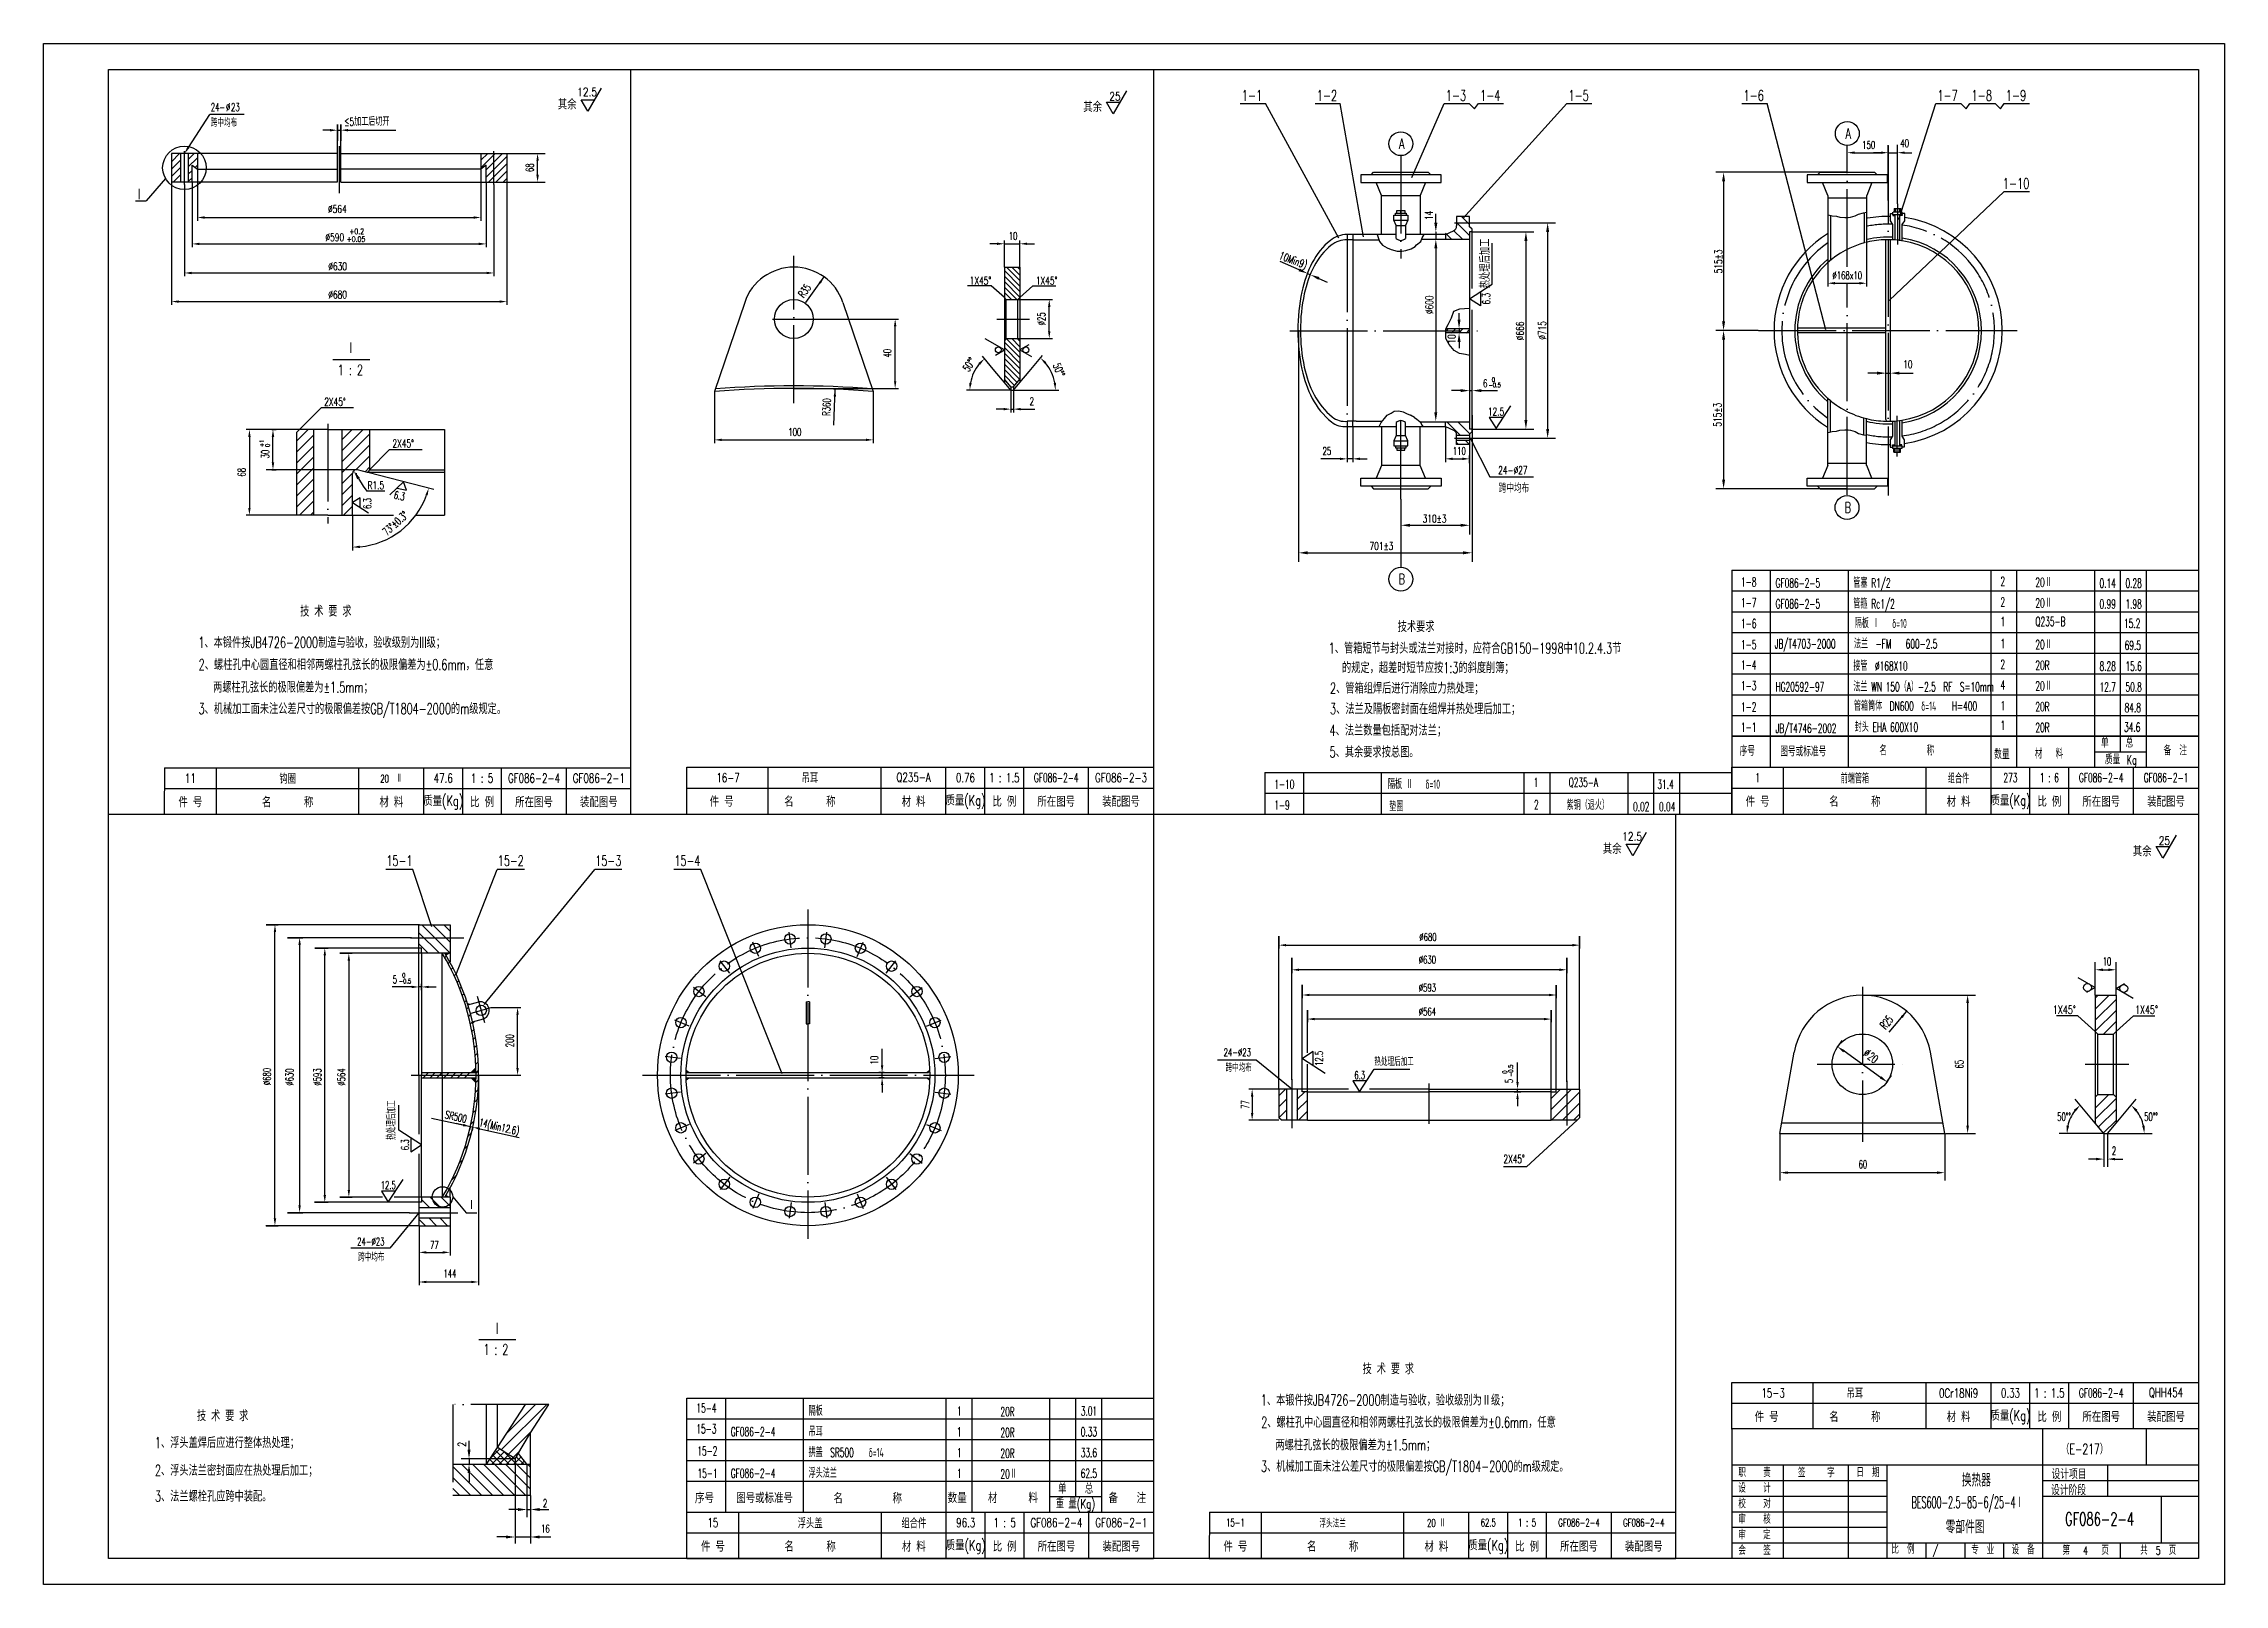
# Model space of a CAD drawing. Extents: x -1174 to 1453, y 137 to 1485.
# Drawn here: x -265 to 576, y 137 to 731 of the extents above; entities that cross this region are included whole.
import ezdxf
from ezdxf.enums import TextEntityAlignment as Align

# ---------------------------------------------------------------- set-up
doc = ezdxf.new("R2010")
doc.units = 0
doc.header["$MEASUREMENT"] = 0
doc.linetypes.add('DASHDOT-M', pattern=[36, 30, -3, 0, -3])
doc.linetypes.add('DIVIDE-M', pattern=[39, 30, -3, 0, -3, 0, -3])
doc.layers.get('0').update_dxf_attribs({"linetype": 'CONTINUOUS'})
for name, color, linetype in [('1', 3, 'CONTINUOUS'), ('CDR_DWG1', 4, 'CONTINUOUS'), ('CDR_DWG2', 2, 'CONTINUOUS'), ('CDR_DWG3', 1, 'DASHDOT-M'), ('CDR_DWG4', 3, 'DIVIDE-M'), ('XS', 2, 'CONTINUOUS')]:
    doc.layers.add(name, color=color, linetype=linetype)
doc.styles.add('HZ', font='romans', dxfattribs={"width": 0.7, "bigfont": 'hz'})

msp = doc.modelspace()

# ---------------------------------------------------------------- texts
at = {"style": 'HZ'}
for s, height, width, p in [('24-', 3, 0.65, (-200.2, 705.13)), ('%%c', 3, 0.65, (-194.35, 705.13)), ('23', 3, 0.65, (-192.4, 705.13)), ('其余', 4, 0.7, (-66.39, 705.73)), ('12.5', 3.2, 0.8, (-58.91, 710.87)), ('其余', 4, 0.7, (136.27, 704.74)), ('25', 3.2, 0.8, (146.29, 709.19)), ('跨中均布', 3, 0.65, (-200.21, 699.02)), ('≤5加工后切开', 3, 0.7, (-148.72, 699.49)), ('150', 3, 0.65, (436.68, 690.57)), ('40', 3, 0.65, (451.36, 691.22)), ('+0.2', 2.04, 0.7, (-146.78, 657.72)), ('10', 3, 0.65, (107.53, 655.45)), ('1X45%%D', 3, 0.7, (92.48, 638.26)), ('1X45%%D', 3, 0.7, (118, 638.26)), ('%%c168x10', 3, 0.65, (425.17, 640.25)), ('6', 3, 0.7, (290.38, 598.64)), ('-0.5', 1.7, 0.7, (292.56, 598.65)), ('0', 1.7, 0.7, (293.82, 600.72)), ('2X45%%D', 3, 0.7, (-156.43, 591.53)), ('2', 3, 0.65, (115.6, 591.71)), ('100', 3, 0.65, (22.53, 579.86)), ('2X45%%D', 3, 0.7, (-130.13, 575.46)), ('25', 3, 0.65, (228.55, 572.54)), ('110', 3, 0.65, (278.79, 572.54)), ('跨中均布', 3.2, 0.7, (296.53, 558.01)), ('1-8', 3.5, 0.6, (389.94, 521.82)), ('GF086-2-5', 3.5, 0.6, (403.24, 521.4)), ('管塞 R1/2 ', 3.5, 0.6, (433.24, 521.4)), ('20Ⅱ', 3.5, 0.6, (503.44, 521.72)), ('           技 术 要 求', 4.2, 0.65, (-188.12, 510.25)), ('1-7', 3.5, 0.6, (389.94, 513.82)), ('GF086-2-5', 3.5, 0.6, (403.24, 513.4)), ('管箍 Rc1/2 ', 3.5, 0.6, (433.24, 513.4)), ('20Ⅱ', 3.5, 0.6, (503.44, 513.72)), ('技术要求', 4.2, 0.65, (257.53, 504.29)), ('1-6', 3.5, 0.6, (389.94, 505.82)), ('隔板 Ⅰ   δ=10', 3.5, 0.6, (433.76, 505.84)), ('Q235-B', 3.5, 0.6, (503.44, 506.57)), ('15.2', 3.5, 0.6, (537.64, 505.84)), ('1、本锻件按JB4726-2000制造与验收，验收级别为III级；', 4.2, 0.65, (-204.99, 498.17)), ('1、管箱短节与封头或法兰对接时，应符合GB150-1998中10.2.4.3节', 4.2, 0.65, (230.93, 495.97)), ('1-5', 3.5, 0.6, (389.94, 497.65)), ('JB/T4703-2000', 3.5, 0.6, (402.91, 497.96)), ('法兰  -FM   600-2.5', 3.5, 0.6, (433.47, 497.96)), ('20Ⅱ', 3.5, 0.6, (503.44, 497.72)), ('2、螺柱孔中心圆直径和相邻两螺柱孔弦长的极限偏差为%%P0.6mm，任意', 4.2, 0.65, (-204.86, 489.63)), ('的规定，超差时短节应按1:3的斜度削簿；', 4.2, 0.65, (236.05, 488.45)), ('1-4', 3.5, 0.6, (389.94, 489.82)), ('接管  %%C168X10', 3.5, 0.6, (433.24, 489.4)), ('20R  ', 3.5, 0.6, (503.44, 489.72)), ('  两螺柱孔弦长的极限偏差为%%P1.5mm；', 4.2, 0.65, (-203.07, 480.91)), ('2、管箱组焊后进行消除应力热处理；', 4.2, 0.65, (231.45, 480.54)), ('1-3', 3.5, 0.6, (389.94, 481.82)), ('HG20592-97', 3.5, 0.6, (403.24, 481.4)), ('法兰 WN 150（A）-2.5  RF  S=10mm', 3.5, 0.6, (433.24, 481.4)), ('20Ⅱ', 3.5, 0.6, (503.44, 481.72)), ('3、机械加工面未注公差尺寸的极限偏差按GB/T1804-2000的m级规定。', 4.2, 0.65, (-204.93, 472.63)), ('3、法兰及隔板密封面在组焊并热处理后加工；', 4.2, 0.65, (231.45, 472.6)), ('1-2', 3.5, 0.6, (389.94, 473.65)), ('管箱筒体  DN600  δ=14   H=400', 3.5, 0.6, (433.47, 473.96)), ('20R', 3.5, 0.6, (503.44, 473.72)), ('4、法兰数量包括配对法兰；', 4.2, 0.65, (231.27, 464.31)), ('1-1', 3.5, 0.6, (389.94, 465.82)), ('JB/T4746-2002', 3.5, 0.6, (403.24, 465.4)), ('封头 EHA 600X10', 3.5, 0.6, (433.76, 465.84)), ('20R', 3.5, 0.6, (503.44, 465.72)), ('单', 3.5, 0.65, (528.73, 459.77)), ('34.6', 3.5, 0.6, (537.64, 465.84)), ('总', 3.5, 0.65, (538.27, 459.77)), ('5、其余要求按总图。', 4.2, 0.65, (231.27, 455.94)), ('序号', 3.5, 0.65, (389.39, 456.58)), ('图号或标准号', 3.5, 0.65, (405.06, 456.38)), ('名         称', 3.5, 0.65, (443.26, 456.76)), ('数量', 3.5, 0.65, (487.56, 455.31)), ('材   料', 3.5, 0.65, (503.21, 455.51)), ('质量', 3.5, 0.65, (530.23, 453.29)), ('Kg', 3.5, 0.65, (538.66, 453.24)), ('备  注', 3.5, 0.65, (552.87, 456.73)), ('1-10', 3.5, 0.6, (209.94, 443.82)), ('隔板 Ⅱ   δ=10', 3.5, 0.6, (253.76, 443.84)), ('Q235-A', 3.5, 0.6, (323.45, 444.57)), ('31.4', 3.5, 0.6, (357.65, 443.84)), ('1-9', 3.5, 0.6, (209.94, 435.82)), ('垫圈', 3.5, 0.6, (254.25, 435.25)), ('其余', 4, 0.7, (336.61, 418.73)), ('12.5', 3.2, 0.8, (344.09, 423.87)), ('其余', 4, 0.7, (541.01, 417.79)), ('25', 3.2, 0.8, (551.02, 422.24)), ('10', 3.2, 0.6, (529.42, 375.66)), ('-0.5', 1.7, 0.7, (-127.64, 368.82)), ('0', 1.7, 0.7, (-126.4, 371.11)), ('1X45%%D', 3.2, 0.7, (510.21, 357.05)), ('1X45%%D', 3.2, 0.7, (541.88, 357.05)), ('跨中均布', 3, 0.65, (191.15, 334.68)), ('50%%d%%d', 3.2, 0.6, (511.87, 315.78)), ('50%%d%%d', 3.2, 0.6, (545.39, 315.78)), ('2', 3.2, 0.6, (532.95, 302.68)), ('2X45%%d', 3.2, 0.65, (298.31, 299.5)), ('60', 3.2, 0.6, (435.27, 297.45)), ('跨中均布', 3, 0.65, (-143.38, 261.67)), ('           技 术 要 求', 4.2, 0.65, (221.63, 218.14)), ('1、本锻件按JB4726-2000制造与验收，验收级别为Ⅱ级；', 4.2, 0.65, (204.75, 206.06)), ('       技 术 要 求', 4.2, 0.65, (-219.77, 200.04)), ('15-4', 3.5, 0.6, (-12.92, 203.33)), ('隔板', 3.5, 0.6, (30.34, 202.21)), ('20R', 3.5, 0.6, (104.31, 201.93)), ('2、螺柱孔中心圆直径和相邻两螺柱孔弦长的极限偏差为%%P0.6mm，任意', 4.2, 0.65, (204.89, 197.52)), ('1、浮头盖焊后应进行整体热处理；', 4.2, 0.65, (-221.75, 189.67)), ('15-3', 3.5, 0.6, (-12.93, 195.33)), ('GF086-2-4', 3.5, 0.6, (0.33, 194.21)), ('吊耳', 3.5, 0.6, (30.33, 194.21)), ('20R', 3.5, 0.6, (104.31, 193.93)), ('  两螺柱孔弦长的极限偏差为%%P1.5mm；', 4.2, 0.65, (206.67, 188.8)), ('15-2', 3.5, 0.6, (-12.59, 186.8)), ('拱盖  SR500   δ=14', 3.5, 0.6, (30.33, 186.21)), ('20R', 3.5, 0.6, (104.31, 185.93)), ('3、机械加工面未注公差尺寸的极限偏差按GB/T1804-2000的m级规定。', 4.2, 0.65, (204.81, 180.52)), ('（E-217）', 4, 0.65, (513.2, 187.28)), ('2、浮头法兰密封面应在热处理后加工；', 4.2, 0.65, (-221.75, 178.99)), ('15-1', 3.5, 0.6, (-12.52, 178.21)), ('GF086-2-4', 3.5, 0.6, (0.33, 178.21)), ('浮头法兰', 3.5, 0.6, (30.33, 178.21)), ('20Ⅱ', 3.5, 0.6, (104.31, 177.93)), ('职    责', 3.2, 0.7, (388.89, 178.53)), ('签     字', 3.2, 0.7, (411.9, 178.48)), ('日  期', 3.2, 0.7, (434.44, 178.57)), ('设计项目', 4, 0.65, (509.67, 177.67)), ('3、法兰螺栓孔应跨中装配。', 4.2, 0.65, (-221.75, 169.02)), ('2', 3, 0.65, (-72.12, 166.93)), ('序号', 4, 0.8, (-13.49, 168.42)), ('图号或标准号', 4, 0.7, (2.45, 168.43)), ('名        称', 4, 0.8, (39.92, 168.32)), ('数量', 4, 0.8, (83.96, 168.44)), ('材     料', 4, 0.8, (99.5, 168.48)), ('重 量(Kg)', 3.5, 0.7, (125.67, 166.41)), ('单', 3.5, 0.7, (126.61, 172.19)), ('总', 3.5, 0.7, (136.88, 172.14)), ('备   注', 4, 0.8, (146, 168.44)), ('校    对', 3.2, 0.7, (388.89, 166.53)), ('设    计', 3.2, 0.7, (388.89, 172.53)), ('设计阶段', 4, 0.65, (509.47, 171.52)), ('审    核', 3.2, 0.7, (388.89, 160.53)), ('GF086-2-4', 5, 0.65, (514.91, 159.83)), ('会    签', 3.2, 0.7, (388.89, 148.53)), ('审    定', 3.2, 0.7, (388.89, 154.53)), ('比  例', 3.2, 0.7, (447.91, 148.96)), ('/', 3.2, 0.7, (463.88, 148.77)), ('专  业', 3.2, 0.7, (478.69, 148.75)), ('设  备', 3.2, 0.7, (494.27, 148.74)), ('第   4   页', 3.2, 0.7, (513.87, 148.55)), ('共  5  页', 3.2, 0.7, (543.87, 148.55))]:
    msp.add_text(s, height=height, dxfattribs=dict(at, width=width)).set_placement(p)
for s, height, rotation, width, p in [('68', 3, 90, 0.65, (-75.68, 681.61)), ('R35', 3, 54, 0.65, (28.5, 632.89)), ('%%c25', 3, 90, 0.65, (121.65, 622.5)), ('40', 3, 90, 0.65, (62.22, 610.1)), ('50%%d%%d', 3, 57.31974, 0.65, (92.13, 604.36)), ('50%%d%%d', 3, 292.91796, 0.65, (124.48, 607.2)), ('R360', 3, 88, 0.65, (38.66, 587.57)), ('+1', 1.7, 90, 0.7, (-179.69, 575.59)), ('30', 3, 90, 0.65, (-177.72, 571.19)), ('0', 1.7, 90, 0.7, (-177.46, 575.59)), ('68', 3, 90, 0.65, (-186.8, 564.2)), ('73%%d%%p0.3%%d', 3, 41.8869, 0.65, (-132.27, 541.27)), ('R25', 3.2, 50, 0.6, (445.64, 350.81)), ('200', 3, 90, 0.65, (-83.39, 344.19)), ('10', 3, 90, 0.65, (57.19, 337.58)), ('-0.5', 1.7, 90, 0.7, (301.97, 332.77)), ('%%c', 3.2, 321.91219, 0.65, (436.8, 341.27)), ('20', 3.2, 321.91219, 0.65, (438.44, 339.99)), ('65', 3.2, 90, 0.6, (475.71, 336.02)), ('0', 1.7, 90, 0.7, (299.69, 334.01)), ('SR500', 3, 347, 0.65, (-110.11, 316.87)), ('14(Min12.6)', 3, 347, 0.65, (-97.01, 313.85))]:
    msp.add_text(s, height=height, rotation=rotation, dxfattribs=dict(at, width=width)).set_placement(p)
for s, height, width, p in [('%%C564 ', 3, 0.7, (-150.67, 665.87)), ('%%C590 ', 3, 0.7, (-151.67, 654.97)), ('+0.05', 2.04, 0.7, (-144.2, 654.74)), ('%%C630 ', 3, 0.7, (-150.57, 643.77)), ('%%C680 ', 3, 0.7, (-150.57, 632.87)), ('10', 3, 0.7, (454.26, 605.96)), ('12.5', 3, 0.7, (295.44, 587.77)), ('24-%%C27', 3, 0.7, (301.95, 565.16)), ('R1.5', 3, 0.7, (-136.55, 559.37)), ('310%%P3', 3, 0.7, (271.75, 546.46)), ('701%%P3 ', 3, 0.7, (251.95, 535.97)), ('紫铜（退火）', 3.5, 0.6, (330.83, 435.74)), ('%%C680 ', 3, 0.65, (269.86, 385.17)), ('%%C630 ', 3, 0.65, (269.66, 376.44)), ('5', 3, 0.65, (-129.22, 368.83)), ('%%C593 ', 3, 0.65, (269.66, 365.66)), ('%%C564 ', 3, 0.65, (269.66, 356.44)), ('24-%%C23', 3, 0.65, (195.68, 340.7)), ('热处理后加工', 3, 0.65, (256.13, 337.05)), ('6.3', 3, 0.65, (242.88, 331.92)), ('12.5', 3, 0.65, (-131.77, 289.52)), ('24-%%C23', 3, 0.65, (-138.48, 267.78)), ('77', 3, 0.65, (-113.98, 266.43)), ('144', 3, 0.65, (-107.98, 255.47)), ('16', 3, 0.65, (-71.14, 157.07))]:
    msp.add_text(s, height=height, dxfattribs=dict(at, width=width)).set_placement(p, align=Align.CENTER)
for s, height, rotation, width, p in [('14', 3, 90, 0.7, (271.05, 664.86)), ('10Min9)', 3, 339.15926, 0.7, (216.72, 646.23)), ('热处理后加工', 3.5, 90, 0.7, (293.06, 646.4)), ('515%%P3 ', 3, 90, 0.7, (382.66, 647.86)), ('%%C600 ', 3, 90, 0.7, (271.25, 631.16)), ('6.3', 3, 90, 0.7, (293.15, 632.76)), ('%%C666', 3, 90, 0.7, (306.15, 620.36)), ('%%C715', 3, 90, 0.7, (314.75, 620.56)), ('10', 3, 90, 0.7, (279.84, 617.25)), ('515%%P3 ', 3, 90, 0.7, (382.36, 588.76)), ('6.3', 3, 90, 0.65, (-138.37, 553.82)), ('6.3', 3, 347.72462, 0.65, (-127.75, 555.35)), ('12.5', 3, 90, 0.65, (228.69, 339.88)), ('%%C680 ', 3, 90, 0.65, (-177.06, 333.58)), ('%%C630 ', 3, 90, 0.65, (-168.33, 333.38)), ('%%C593 ', 3, 90, 0.65, (-157.56, 333.38)), ('%%C564 ', 3, 90, 0.65, (-148.34, 333.38)), ('5', 3, 90, 0.65, (301.97, 331.19)), ('热处理后加工', 3, 90, 0.65, (-128.95, 316.07)), ('77', 3, 90, 0.65, (200.19, 322.09)), ('6.3', 3, 90, 0.65, (-123.82, 306.59)), ('2', 3.2, 90, 0.7, (-101.79, 191.09))]:
    msp.add_text(s, height=height, rotation=rotation, dxfattribs=dict(at, width=width)).set_placement(p, align=Align.CENTER)
for s, height, width, p in [('2', 3.5, 0.6, (490.88, 523.84)), ('0.14', 3.5, 0.6, (531.33, 523.1)), ('0.28', 3.5, 0.6, (541.33, 523.1)), ('2', 3.5, 0.6, (490.88, 515.84)), ('0.99', 3.5, 0.6, (531.33, 515.1)), ('1.98', 3.5, 0.6, (541.33, 515.1)), ('1', 3.5, 0.6, (490.88, 508.34)), ('1', 3.5, 0.6, (490.88, 499.84)), ('69.5', 3.5, 0.6, (541, 499.14)), ('2', 3.5, 0.6, (490.88, 491.84)), ('8.28', 3.5, 0.6, (531.33, 491.1)), ('15.6', 3.5, 0.6, (541.33, 491.1)), ('4', 3.5, 0.6, (490.88, 483.84)), ('12.7', 3.5, 0.6, (531.33, 483.1)), ('50.8', 3.5, 0.6, (541.33, 483.1)), ('1', 3.5, 0.6, (490.88, 475.84)), ('84.8', 3.5, 0.6, (541, 475.14)), ('1', 3.5, 0.6, (490.88, 468.34)), ('11', 3.5, 0.7, (-208.06, 447.94)), ('钩圈', 3.5, 0.7, (-170.56, 447.94)), ('20  Ⅱ', 3, 0.65, (-130.56, 447.94)), ('47.6', 3.5, 0.7, (-110.56, 447.94)), ('1 : 5', 3.5, 0.7, (-95.56, 447.94)), ('GF086-2-4', 3.5, 0.7, (-75.56, 447.94)), ('GF086-2-1', 3.5, 0.7, (-50.56, 447.94)), ('16-7', 3.5, 0.7, (-0.71, 448.12)), ('吊耳', 3.5, 0.7, (30.83, 448.12)), ('Q235-A', 3.5, 0.7, (70.83, 448.12)), ('0.76', 3.5, 0.7, (90.83, 448.12)), ('1 : 1.5', 3.5, 0.7, (105.83, 448.12)), ('GF086-2-4', 3.5, 0.6, (125.83, 448.12)), ('GF086-2-3', 3.5, 0.7, (150.83, 448.12)), ('1', 3.5, 0.6, (310.88, 446.34)), ('1', 3.5, 0.6, (396.33, 448.12)), ('前端管箱', 3.5, 0.6, (433.83, 448.12)), ('组合件', 3.5, 0.6, (473.83, 448.12)), ('273', 3.5, 0.6, (493.83, 448.12)), ('1 : 6', 3.5, 0.6, (508.83, 448.12)), ('GF086-2-4', 3.5, 0.6, (528.83, 448.12)), ('GF086-2-1', 3.5, 0.6, (553.83, 448.12)), ('件 号', 4, 0.7, (-208.06, 438.94)), ('名      称', 4, 0.7, (-170.56, 438.94)), ('材 料', 4, 0.7, (-130.56, 438.94)), ('质量(Kg)', 4, 0.7, (-110.56, 438.94)), ('比 例', 4, 0.7, (-95.56, 438.94)), ('所在图号', 4, 0.7, (-75.56, 438.94)), ('装配图号', 4, 0.7, (-50.56, 438.94)), ('件 号', 4, 0.7, (-3.18, 439.12)), ('名      称', 4, 0.7, (30.83, 439.12)), ('材 料', 4, 0.7, (70.83, 439.12)), ('质量(Kg)', 4, 0.7, (90.83, 439.12)), ('比 例', 4, 0.7, (105.83, 439.12)), ('所在图号', 4, 0.7, (125.83, 439.12)), ('装配图号', 4, 0.7, (150.83, 439.12)), ('2', 3.5, 0.6, (310.99, 437.7)), ('0.02', 3.5, 0.6, (351.44, 436.96)), ('0.04', 3.5, 0.6, (361.44, 436.96)), ('件 号', 4, 0.7, (396.33, 439.12)), ('名      称', 4, 0.7, (433.83, 439.12)), ('材 料', 4, 0.7, (473.83, 439.12)), ('质量(Kg)', 4, 0.7, (493.83, 439.12)), ('比 例', 4, 0.7, (508.83, 439.12)), ('所在图号', 4, 0.7, (528.83, 439.12)), ('装配图号', 4, 0.7, (553.83, 439.12)), ('15-3', 3.5, 0.7, (402.29, 210.94)), ('吊耳', 3.5, 0.7, (433.83, 210.94)), ('0Cr18Ni9', 3.5, 0.7, (473.83, 210.94)), ('0.33', 3.5, 0.7, (493.83, 210.94)), ('1 : 1.5', 3.5, 0.7, (508.83, 210.94)), ('GF086-2-4', 3.5, 0.6, (528.83, 210.94)), ('QHH454', 3.5, 0.7, (553.83, 210.94)), ('1', 3.5, 0.6, (88.44, 203.92)), ('3.01', 3.5, 0.6, (138.44, 203.92)), ('件 号', 4, 0.7, (399.82, 201.94)), ('名      称', 4, 0.7, (433.83, 201.94)), ('材 料', 4, 0.7, (473.83, 201.94)), ('质量(Kg)', 4, 0.7, (493.83, 201.94)), ('比 例', 4, 0.7, (508.83, 201.94)), ('所在图号', 4, 0.7, (528.83, 201.94)), ('装配图号', 4, 0.7, (553.83, 201.94)), ('1', 3.5, 0.6, (88.43, 195.92)), ('0.33', 3.5, 0.6, (138.43, 195.92)), ('1', 3.5, 0.6, (88.43, 187.92)), ('33.6', 3.5, 0.6, (138.43, 187.92)), ('1', 3.5, 0.6, (88.43, 179.92)), ('62.5', 3.5, 0.6, (138.43, 179.92)), (' 换热器', 5, 0.65, (479.56, 177.58)), ('BES600-2.5-85-6/25-4Ⅰ', 4.5, 0.5, (477.21, 168.43)), ('15', 3.5, 0.7, (-6.56, 160.94)), ('浮头盖', 3.5, 0.7, (30.94, 160.94)), ('组合件', 3.5, 0.7, (70.94, 160.94)), ('96.3', 3.5, 0.7, (90.94, 160.94)), ('1 : 5', 3.5, 0.7, (105.94, 160.94)), ('GF086-2-4', 3.5, 0.7, (125.94, 160.94)), ('GF086-2-1', 3.5, 0.7, (150.94, 160.94)), ('15-1', 3, 0.65, (194.94, 160.94)), ('浮头法兰', 3, 0.65, (232.44, 160.94)), ('20 Ⅱ', 3, 0.65, (272.44, 160.94)), ('62.5', 3, 0.65, (292.44, 160.94)), ('1 : 5', 3, 0.65, (307.44, 160.94)), ('GF086-2-4', 3, 0.65, (327.44, 160.94)), ('GF086-2-4', 3, 0.65, (352.44, 160.94)), ('零部件图', 5, 0.65, (476.33, 159.53)), ('件 号', 4, 0.7, (-6.56, 151.94)), ('名      称', 4, 0.7, (30.94, 151.94)), ('材 料', 4, 0.7, (70.94, 151.94)), ('质量(Kg)', 4, 0.7, (90.94, 151.94)), ('比 例', 4, 0.7, (105.94, 151.94)), ('所在图号', 4, 0.7, (125.94, 151.94)), ('装配图号', 4, 0.7, (150.94, 151.94)), ('件 号', 4, 0.7, (194.94, 151.94)), ('名      称', 4, 0.7, (232.44, 151.94)), ('材 料', 4, 0.7, (272.44, 151.94)), ('质量(Kg)', 4, 0.7, (292.44, 151.94)), ('比 例', 4, 0.7, (307.44, 151.94)), ('所在图号', 4, 0.7, (327.44, 151.94)), ('装配图号', 4, 0.7, (352.44, 151.94))]:
    msp.add_text(s, height=height, dxfattribs=dict(at, width=width)).set_placement(p, align=Align.MIDDLE)
at = {"layer": 'CDR_DWG1', "style": 'HZ'}
for s, width, p in [('1-1', 0.7, (201.32, 711.13)), ('1-2', 0.7, (230.24, 711.13)), ('1-3', 0.7, (279.99, 711.13)), ('1-4', 0.7, (293.2, 711.13)), ('1-5', 0.7, (327.29, 711.13)), ('1-6', 0.7, (394.8, 711.13)), ('1-7', 0.7, (469.56, 711.13)), ('1-8', 0.7, (482.76, 711.13)), ('1-9', 0.7, (495.97, 711.13)), ('1-10', 0.7, (495.97, 677.19)), ('15-1', 0.68, (-127.46, 416.12)), ('15-2', 0.68, (-84.5, 416.12)), ('15-3', 0.68, (-46.92, 416.12)), ('15-4', 0.68, (-16.39, 416.12))]:
    msp.add_text(s, height=4, dxfattribs=dict(at, width=width)).set_placement(p, align=Align.MIDDLE)
at = {"layer": 'CDR_DWG2', "style": 'HZ', "width": 0.7}
for s, p in [('A', (431.25, 694.48)), ('A', (259.09, 690.56)), ('B', (431.13, 550.28)), ('B', (259.09, 522.69))]:
    msp.add_text(s, height=4, dxfattribs=at).set_placement(p, align=Align.CENTER)
at = {"layer": 'CDR_DWG2', "style": 'HZ'}
for s, height, width, p in [('I', 4, 0.68, (-228.33, 671.13)), ('I', 4, 0.7, (-146.64, 611.94)), ('1 : 2', 4, 0.7, (-151.3, 603.31)), ('I', 4.2, 0.65, (-90.2, 233.75)), ('1 : 2', 4.2, 0.65, (-95.02, 225.56))]:
    msp.add_text(s, height=height, dxfattribs=dict(at, width=width)).set_placement(p)
at = {"layer": 'CDR_DWG2', "style": 'HZ', "width": 0.65}
msp.add_text('Ⅰ', height=4, dxfattribs=at).set_placement((-99.68, 283.42), align=Align.MIDDLE)

# ---------------------------------------------------------------- blocks, each defined once
blk = doc.blocks.new('*X52')
for p, q in [((18.71, 5.45), (36.26, 23)), ((20.8, 11.96), (31.84, 23)), ((21.38, 3.71), (30.56, 12.89))]:
    blk.add_line(p, q)
blk = doc.blocks.new('*X54')
at = {"color": 0}
for p, q in [((138.34, 56.82), (127.28, 67.89)), ((133.11, 66.29), (130.58, 68.82)), ((146.83, 56.82), (134.83, 68.82)), ((151.07, 56.82), (139.07, 68.82)), ((155.31, 56.82), (143.31, 68.82)), ((157.28, 59.1), (147.55, 68.82)), ((157.28, 63.34), (151.8, 68.82)), ((157.28, 67.58), (156.04, 68.82)), ((134.1, 56.82), (127.28, 63.64)), ((129.86, 56.82), (127.28, 59.4)), ((142.58, 56.82), (134.08, 65.32))]:
    blk.add_line(p, q, dxfattribs=at)
blk = doc.blocks.new('*X53')
at = {"color": 0}
for p, q in [((140.48, 68.82), (140.36, 68.95)), ((143.31, 68.82), (141.47, 70.66)), ((141.67, 70.96), (145.38, 74.67)), ((142.36, 68.82), (147.09, 73.55)), ((146.14, 68.82), (142.59, 72.37)), ((148.97, 68.82), (143.71, 74.08)), ((145.19, 68.82), (148.8, 72.43)), ((151.8, 68.82), (147.03, 73.59)), ((148.02, 68.82), (153.17, 73.97)), ((150.84, 68.82), (153.63, 71.61)), ((154.63, 68.82), (151.77, 71.67)), ((153.67, 68.82), (154.89, 70.04))]:
    blk.add_line(p, q, dxfattribs=at)
blk = doc.blocks.new('*X81')
for p, q in [((101.65, 99), (103.65, 101)), ((104.3, 99), (106.3, 101)), ((106.95, 99), (108.95, 101)), ((109.61, 99), (111.61, 101)), ((112.26, 99), (114.26, 101)), ((114.91, 99), (116.91, 101)), ((117.56, 99), (119.56, 101))]:
    blk.add_line(p, q)
blk = doc.blocks.new('*X58')
for p, q in [((9.98, 45.33), (10.61, 45.97)), ((11.23, 43.05), (11.88, 43.7)), ((12.44, 40.72), (13.1, 41.39)), ((13.58, 38.33), (14.26, 39.01)), ((14.67, 35.88), (15.37, 36.58)), ((15.69, 33.37), (16.41, 34.09)), ((16.66, 30.8), (17.39, 31.53)), ((17.56, 28.16), (18.31, 28.92)), ((18.39, 25.46), (19.16, 26.23)), ((19.14, 22.68), (19.94, 23.47)), ((19.83, 19.83), (20.64, 20.64)), ((20.43, 16.89), (21.27, 17.73)), ((20.94, 13.87), (21.81, 14.73)), ((21.37, 10.76), (22.26, 11.65)), ((21.69, 7.55), (22.61, 8.47)), ((21.9, 4.22), (22.85, 5.18)), ((22, 0.78), (22.98, 1.77)), ((21.77, -6.52), (22.84, -5.45)), ((21.96, -2.79), (22.98, -1.77)), ((20.84, -14.51), (22.02, -13.33)), ((21.41, -10.41), (22.53, -9.29)), ((18.93, -23.5), (20.28, -22.15)), ((20.04, -18.86), (21.29, -17.6)), ((15.41, -34.09), (17.05, -32.45)), ((17.44, -28.52), (18.91, -27.06)), ((12.56, -40.48), (14.48, -38.56))]:
    blk.add_line(p, q)
blk = doc.blocks.new('*X59')
at = {"color": 0}
for p, q in [((139.69, 161.53), (136.66, 164.57)), ((143.94, 161.53), (139.94, 165.53)), ((147.66, 162.05), (144.18, 165.53)), ((138.21, 154.53), (135.66, 157.08)), ((142.45, 154.53), (139.45, 157.53)), ((146.69, 154.53), (143.69, 157.53))]:
    blk.add_line(p, q, dxfattribs=at)
blk = doc.blocks.new('*X60')
at = {"color": 0}
for p, q in [((147.66, 259.63), (136.76, 270.53)), ((147.66, 263.88), (141, 270.53)), ((147.66, 268.12), (145.25, 270.53)), ((143.52, 259.53), (135.66, 267.39)), ((139.27, 259.53), (135.66, 263.15))]:
    blk.add_line(p, q, dxfattribs=at)
blk = doc.blocks.new('*X63')
for p, q in [((97.49, 122.95), (101.86, 127.31)), ((114.99, 119.24), (123.07, 127.31)), ((114.99, 123.48), (118.83, 127.31)), ((97.49, 118.71), (103.99, 125.21)), ((97.49, 114.46), (103.99, 120.96)), ((114.99, 114.99), (125.49, 125.49)), ((114.99, 110.75), (125.49, 121.25)), ((97.49, 110.22), (103.99, 116.72)), ((97.49, 105.98), (103.99, 112.48)), ((114.99, 106.51), (119, 110.51)), ((120.35, 111.87), (125.49, 117.01)), ((123.8, 111.07), (125.49, 112.77)), ((97.49, 101.74), (103.99, 108.24)), ((97.49, 97.49), (103.99, 103.99)), ((114.99, 102.27), (118.99, 106.27)), ((114.99, 98.02), (118.99, 102.02)), ((98.56, 94.31), (103.99, 99.75)), ((102.8, 94.31), (103.99, 95.51)), ((115.53, 94.31), (118.99, 97.78))]:
    blk.add_line(p, q)
blk = doc.blocks.new('*X61')
for p, q in [((167.24, 209.67), (172.68, 215.11)), ((167.24, 212.5), (169.85, 215.11)), ((169.24, 208.84), (175.51, 215.11)), ((169.24, 206.01), (177.24, 214.01)), ((170.17, 204.11), (177.24, 211.18)), ((173, 204.11), (177.24, 208.36)), ((175.82, 204.11), (177.24, 205.53))]:
    blk.add_line(p, q)
blk = doc.blocks.new('*X62')
for p, q in [((47.89, 211.94), (51.06, 215.11)), ((47.89, 214.77), (48.23, 215.11)), ((47.89, 209.11), (51.39, 212.61)), ((54.39, 212.78), (56.72, 215.11)), ((54.39, 209.96), (57.89, 213.46)), ((57.02, 209.76), (57.89, 210.63)), ((47.89, 206.28), (51.39, 209.78)), ((48.54, 204.11), (51.39, 206.96)), ((51.37, 204.11), (51.39, 204.13)), ((54.39, 207.13), (55.89, 208.63)), ((54.39, 204.3), (55.89, 205.8))]:
    blk.add_line(p, q)
blk = doc.blocks.new('*X91')
at = {"layer": '1', "color": 0, "linetype": 'Continuous'}
for p, q in [((-21950.87, -21632.62), (-21945.48, -21627.22)), ((-21950.87, -21628.37), (-21949.72, -21627.22)), ((-21950.87, -21636.86), (-21942.87, -21628.86)), ((-21950.87, -21641.1), (-21942.87, -21633.1)), ((-21947.75, -21642.22), (-21942.87, -21637.34)), ((-21950.87, -21670.8), (-21945.63, -21665.55)), ((-21950.87, -21666.56), (-21949.87, -21665.55)), ((-21950.87, -21675.04), (-21942.87, -21667.04)), ((-21949.64, -21678.05), (-21942.87, -21671.28)), ((-21947.7, -21680.36), (-21942.87, -21675.53))]:
    blk.add_line(p, q, dxfattribs=at)
blk = doc.blocks.new('MM')
at = {"layer": 'XS', "color": 3}
blk.add_lwpolyline([(3.85, 6.67), (0, 0), (-1.93, 3.33)], dxfattribs=at)
blk.add_circle((0, 3), 1.5, dxfattribs=at)
blk = doc.blocks.new('*X57')
for p, q in [((120.32, 159.7), (115.19, 164.82)), ((124.13, 160.13), (119.43, 164.82)), ((124, 164.5), (123.68, 164.82)), ((119.77, 156), (119, 156.77)), ((124, 156.01), (122.35, 157.67))]:
    blk.add_line(p, q)
blk = doc.blocks.new('*X55')
for p, q in [((115.19, 200.04), (115.76, 200.61)), ((116.99, 199.01), (118.59, 200.61)), ((119.82, 199.01), (121.42, 200.61)), ((122.65, 199.01), (124, 200.37))]:
    blk.add_line(p, q)
blk = doc.blocks.new('*X56')
for p, q in [((124, 240.87), (120.87, 244)), ((116.96, 235.18), (114.65, 237.49)), ((121.21, 235.18), (117.79, 238.6)), ((124, 236.62), (119, 241.62))]:
    blk.add_line(p, q)

# ---------------------------------------------------------------- linework, layer by layer
for p, q in [((-264.67, 731.12), (576.33, 731.12)), ((-264.67, 137.12), (-264.67, 731.12)), ((576.33, 731.12), (576.33, 137.12)), ((-38.17, 434.12), (-38.17, 721.12)), ((163.33, 721.12), (163.33, 147.12)), ((147.85, 704.03), (145.27, 708.49)), ((145.27, 708.49), (150.42, 708.49)), ((153, 712.95), (147.85, 704.03)), ((196.77, 708.05), (206.48, 708.05)), ((234.78, 656.11), (206.48, 708.05)), ((225.69, 708.05), (235.39, 708.05)), ((244.32, 656.67), (235.39, 708.05)), ((262.98, 679.54), (275.44, 708.05)), ((275.44, 708.05), (285.14, 708.05)), ((282.62, 663.71), (322.75, 708.05)), ((285.14, 708.05), (287.17, 706.04)), ((287.17, 706.04), (288.65, 708.05)), ((288.65, 708.05), (298.35, 708.05)), ((322.75, 708.05), (332.45, 708.05)), ((390.25, 708.05), (399.95, 708.05)), ((422.66, 620.77), (399.95, 708.05)), ((450.77, 663.29), (465.01, 708.05)), ((465.01, 708.05), (474.71, 708.05)), ((474.71, 708.05), (476.73, 706.04)), ((476.73, 706.04), (478.22, 708.05)), ((478.22, 708.05), (487.92, 708.05)), ((487.92, 708.05), (489.94, 706.04)), ((489.94, 706.04), (491.42, 708.05)), ((491.42, 708.05), (501.12, 708.05)), ((-208.85, 691.09), (-200.63, 703.77)), ((-187.3, 703.77), (-200.63, 703.77)), ((-151.38, 699.98), (-151.38, 693.67)), ((-151.38, 688.8), (-151.38, 699.98)), ((-150.03, 699.98), (-150.03, 693.67)), ((-150.03, 688.8), (-150.03, 699.98)), ((-154.18, 697.74), (-156.98, 697.74)), ((-151.38, 697.74), (-150.03, 697.74)), ((-147.23, 697.74), (-128.79, 697.74)), ((430.91, 688.48), (430.91, 690.32)), ((446.66, 670.59), (446.66, 691.98)), ((446.66, 688.48), (446.66, 690.32)), ((450.23, 669.38), (450.23, 692.15)), ((450.23, 689.07), (450.23, 690.32)), ((-205.38, 682.74), (-205.38, 662.83)), ((-96.03, 682.74), (-96.03, 662.83)), ((-86.08, 688.74), (-71.26, 688.74)), ((-74.52, 688.74), (-72.93, 688.74)), ((-74.18, 680.54), (-74.18, 685.94)), ((430.91, 681.53), (380.21, 681.53)), ((433.71, 689.07), (443.86, 689.07)), ((443.86, 689.07), (441.06, 689.07)), ((446.66, 689.07), (450.23, 689.07)), ((446.66, 689.07), (450.23, 689.07)), ((453.03, 689.07), (455.83, 689.07)), ((-217.69, 679.13), (-225.16, 670.49)), ((-215.38, 677.74), (-215.38, 630.42)), ((-210.38, 676.84), (-210.38, 641.45)), ((-207.38, 677.74), (-207.38, 652.65)), ((-94.03, 677.74), (-94.03, 652.65)), ((-91.03, 676.84), (-91.03, 641.45)), ((-86.08, 677.74), (-71.26, 677.74)), ((-86.03, 677.74), (-86.03, 630.42)), ((-74.52, 677.74), (-72.93, 677.74)), ((383.21, 678.03), (383.21, 624.03)), ((447.06, 632.08), (491.42, 674.11)), ((491.42, 674.11), (501.12, 674.11)), ((-229.27, 670.49), (-225.16, 670.49)), ((272.23, 662.05), (272.23, 665.55)), ((272.23, 662.05), (272.23, 665.55)), ((423.5, 665.07), (425.12, 664.73)), ((425.12, 664.73), (426.73, 664.56)), ((426.73, 664.56), (428.07, 664.2)), ((432.18, 664.2), (433.94, 664.73)), ((433.94, 664.73), (435.26, 665.42)), ((435.26, 665.42), (437.18, 665.95)), ((437.18, 665.95), (438.35, 666.13)), ((-202.58, 664.08), (-98.83, 664.08)), ((249.62, 657.54), (249.94, 656.34)), ((249.94, 656.34), (250.54, 654.82)), ((266.41, 654.82), (266.9, 656.23)), ((266.9, 656.23), (267.69, 657.52)), ((267.69, 657.52), (267.7, 657.58)), ((272.23, 658.57), (272.23, 655.72)), ((286.24, 662), (318.35, 662)), ((286.32, 658.53), (309.97, 658.53)), ((315.35, 658.5), (315.35, 582.56)), ((428.07, 664.2), (429.97, 664.03)), ((429.97, 664.03), (431.29, 664.03)), ((431.29, 664.03), (432.18, 664.2)), ((-204.58, 653.9), (-96.83, 653.9)), ((103.03, 653.95), (100.23, 653.95)), ((105.83, 644.94), (105.83, 655.2)), ((105.83, 653.95), (111.83, 653.95)), ((111.83, 644.94), (111.83, 655.2)), ((114.63, 653.95), (117.43, 653.95)), ((250.54, 654.82), (251.71, 653.4)), ((251.71, 653.4), (253.49, 652.36)), ((253.49, 652.36), (254.97, 651.77)), ((254.97, 651.77), (257.34, 651.06)), ((257.34, 651.06), (259.11, 651.17)), ((259.11, 651.17), (260.69, 651.42)), ((260.69, 651.42), (262.75, 652)), ((262.75, 652), (264.24, 652.94)), ((264.24, 652.94), (264.83, 653.52)), ((264.83, 653.52), (266.41, 654.82)), ((272.21, 652.62), (272.21, 589.03)), ((293.96, 638.39), (293.96, 654.18)), ((306.97, 655.03), (306.97, 586.03)), ((438.31, 655.16), (438.31, 637.5)), ((-207.58, 642.7), (-93.83, 642.7)), ((29.25, 631.35), (36.32, 641.17)), ((111.83, 637.63), (105.83, 643.63)), ((111.83, 635.51), (105.83, 641.51)), ((111.83, 633.39), (105.83, 639.39)), ((111.83, 639.75), (106.64, 644.94)), ((111.83, 641.87), (108.76, 644.94)), ((111.83, 643.99), (110.88, 644.94)), ((219.53, 643.9), (212.21, 647.07)), ((222.8, 642.47), (223.92, 642.01)), ((227.14, 640.6), (230.36, 639.22)), ((423.4, 646.53), (423.4, 637.5)), ((-212.58, 631.67), (-88.83, 631.67)), ((100.79, 637.73), (91.62, 637.73)), ((105.83, 633.19), (100.79, 637.73)), ((110.65, 632.44), (105.83, 637.26)), ((108.53, 632.44), (105.83, 635.14)), ((110.65, 632.44), (124.4, 632.44)), ((111.83, 633.19), (116.86, 637.73)), ((116.86, 637.73), (125.7, 637.73)), ((285.25, 632.68), (293.96, 638.39)), ((289.42, 630.06), (285.25, 632.68)), ((289.42, 635.42), (289.42, 630.06)), ((426.2, 638.75), (435.51, 638.75)), ((36.82, 624.94), (64.97, 624.94)), ((123.15, 620.24), (123.15, 629.64)), ((276.09, 621.23), (276.96, 622.88)), ((276.96, 622.88), (278.32, 625.42)), ((278.32, 625.42), (279.19, 627.96)), ((279.19, 627.96), (281.44, 628.85)), ((281.19, 624.73), (281.19, 627.2)), ((281.44, 628.85), (283.31, 629)), ((283.31, 629), (285.3, 629.16)), ((63.72, 600.99), (63.72, 622.14)), ((105.83, 613.07), (98.47, 617.32)), ((111.83, 610.05), (105.83, 616.05)), ((111.83, 612.17), (106.57, 617.43)), ((111.83, 614.29), (108.68, 617.44)), ((111.83, 616.41), (110.81, 617.44)), ((111.08, 617.44), (124.4, 617.44)), ((115.29, 615.04), (111.83, 613.04)), ((219.31, 620.69), (219.31, 531.31)), ((276.09, 619.59), (276.09, 621.23)), ((276.09, 617.5), (276.09, 619.59)), ((277.34, 615.11), (276.09, 617.5)), ((279.32, 612.87), (277.34, 615.11)), ((281.19, 616.09), (281.19, 613.77)), ((281.2, 621.14), (281.2, 619.59)), ((396.6, 620.53), (380.21, 620.53)), ((396.6, 620.53), (380.21, 620.53)), ((383.21, 617.03), (383.21, 562.18)), ((102.2, 604.83), (97.36, 610.61)), ((102.36, 611.07), (105.83, 613.07)), ((111.83, 607.93), (105.83, 613.93)), ((111.83, 605.81), (105.83, 611.81)), ((111.83, 603.69), (105.83, 609.69)), ((111.75, 601.65), (105.83, 607.57)), ((111.83, 613.04), (116.26, 610.48)), ((115.35, 604.71), (120.56, 610.91)), ((281.31, 611.68), (279.32, 612.87)), ((283.68, 611.22), (281.31, 611.68)), ((285.3, 610.93), (283.68, 611.22)), ((24.64, 598.19), (36.88, 598.19)), ((24.64, 598.19), (64.97, 598.19)), ((40.02, 584.04), (40.56, 597.87)), ((98.8, 597.53), (91.26, 597.53)), ((108.33, 597.53), (98.8, 597.53)), ((105.83, 600.51), (102.2, 604.83)), ((110.78, 600.49), (105.83, 605.44)), ((109.81, 599.34), (105.83, 603.32)), ((108.33, 597.53), (108.33, 588.96)), ((109.33, 597.53), (109.33, 588.96)), ((109.33, 597.53), (118.7, 597.53)), ((111.83, 600.51), (115.35, 604.71)), ((118.7, 597.53), (126.79, 597.53)), ((281.75, 597.35), (278.25, 597.35)), ((285.25, 597.35), (286.32, 597.35)), ((289.82, 597.35), (296.05, 597.35)), ((442.38, 604.08), (438.88, 604.08)), ((445.85, 604.12), (447.51, 604.12)), ((451.04, 604.08), (456.36, 604.08)), ((-166.02, 582.32), (-157.54, 590.81)), ((-157.54, 590.81), (-145.2, 590.81)), ((-5.97, 597.03), (-5.97, 577.11)), ((55.25, 597.03), (55.25, 577.11)), ((105.53, 590.21), (102.73, 590.21)), ((108.33, 590.21), (109.33, 590.21)), ((112.13, 590.21), (117.58, 590.21)), ((255, 588.64), (256.15, 589.39)), ((256.15, 589.39), (257.92, 589.54)), ((257.92, 589.54), (259.63, 589.14)), ((259.63, 589.14), (260.93, 588.48)), ((295.44, 582.78), (301.14, 591.48)), ((-185.08, 582.32), (-186.55, 582.32)), ((-166.09, 582.32), (-186.38, 582.32)), ((-179.13, 582.32), (-185.08, 582.32)), ((-176.72, 582.32), (-174.97, 582.32)), ((-149.52, 582.32), (-139.02, 582.32)), ((238.02, 583.53), (238.02, 569.79)), ((240.18, 583.53), (240.18, 569.79)), ((250.35, 583.53), (251.1, 585.07)), ((251.1, 585.07), (252.39, 586.54)), ((252.39, 586.54), (253.49, 587.83)), ((253.49, 587.83), (255, 588.64)), ((260.93, 588.48), (262.43, 587.83)), ((264, 587.03), (262.43, 587.83)), ((264, 587.03), (264.89, 586.29)), ((264.89, 586.29), (266.19, 585.25)), ((266.19, 585.25), (266.93, 583.94)), ((266.93, 583.94), (267.17, 583.53)), ((275.9, 583.53), (275.9, 569.79)), ((275.9, 583.53), (275.9, 569.79)), ((286.26, 587.9), (286.26, 541.93)), ((286.32, 582.53), (309.97, 582.53)), ((298.17, 586.94), (292.81, 586.94)), ((292.81, 586.94), (295.44, 582.78)), ((423.5, 581.19), (425.12, 581.53)), ((425.12, 581.53), (426.73, 581.7)), ((426.73, 581.7), (428.07, 582.06)), ((428.07, 582.06), (429.97, 582.23)), ((429.97, 582.23), (431.29, 582.23)), ((431.29, 582.23), (432.18, 582.06)), ((432.18, 582.06), (433.94, 581.53)), ((433.94, 581.53), (435.26, 580.84)), ((435.26, 580.84), (437.18, 580.31)), ((437.18, 580.31), (438.35, 580.13)), ((-185.3, 579.52), (-185.3, 552.12)), ((-176.22, 569.64), (-176.22, 579.52)), ((-139.02, 566.82), (-131.25, 574.6)), ((-131.25, 574.6), (-118.62, 574.6)), ((-3.17, 578.36), (52.45, 578.36)), ((285.25, 576.54), (285.25, 541.89)), ((285.25, 569.41), (285.25, 572.29)), ((285.42, 578.96), (293.11, 564.15)), ((286.24, 579.06), (318.35, 579.06)), ((-143.71, 566.84), (-178.79, 566.84)), ((-176.72, 566.84), (-174.97, 566.84)), ((-144.32, 565.08), (-144.27, 565.26)), ((-144.11, 565.38), (-143.93, 565.38)), ((-143.24, 563.47), (-141.38, 560.5)), ((-114.23, 559.23), (-139.66, 565.81)), ((235.22, 571.04), (227.92, 571.04)), ((240.18, 571.04), (238.02, 571.04)), ((242.98, 571.04), (245.78, 571.04)), ((242.98, 571.04), (245.78, 571.04)), ((278.7, 571.04), (282.45, 571.04)), ((293.11, 564.15), (309.95, 564.15)), ((-142.59, 556.01), (-145.51, 554.17)), ((-142.59, 552.25), (-142.59, 556.01)), ((-141.38, 560.5), (-140.04, 558.62)), ((-133.13, 558.62), (-140.04, 558.62)), ((-125.89, 562.24), (-131.09, 557.14)), ((-128.38, 559.8), (-124.71, 559)), ((-124.71, 559), (-125.89, 562.24)), ((258.75, 555.47), (258.75, 529.28)), ((430.8, 559.53), (380.21, 559.53)), ((-185.08, 549.32), (-186.55, 549.32)), ((-167.09, 549.32), (-185.08, 549.32)), ((-145.52, 549.32), (-145.52, 535.75)), ((-145.51, 554.17), (-139.42, 550.18)), ((262.25, 545.43), (282.76, 545.43)), ((286.26, 543.39), (286.26, 531.31)), ((222.81, 534.81), (282.76, 534.81)), ((536.33, 464.12), (536.33, 528.12)), ((386.34, 520.12), (566.33, 520.12)), ((386.34, 512.12), (566.33, 512.12)), ((386.34, 512.12), (566.33, 512.12)), ((386.34, 512.12), (566.33, 512.12)), ((386.34, 512.12), (566.33, 512.12)), ((386.34, 504.12), (566.33, 504.12)), ((386.34, 496.12), (566.33, 496.12)), ((386.34, 496.12), (566.33, 496.12)), ((386.34, 488.12), (566.33, 488.12)), ((386.34, 480.12), (566.33, 480.12)), ((386.34, 480.12), (566.33, 480.12)), ((386.34, 472.12), (566.33, 472.12)), ((566.33, 464.12), (386.34, 464.12)), ((386.34, 464.12), (566.33, 464.12)), ((536.33, 458.12), (536.33, 464.12)), ((526.33, 458.12), (546.33, 458.12)), ((-218.06, 443.94), (-38.06, 443.94)), ((-16.67, 444.12), (163.33, 444.12)), ((-16.66, 444.12), (163.33, 444.12)), ((206.35, 442.12), (386.34, 442.12)), ((386.33, 444.12), (566.33, 444.12)), ((386.34, 444.12), (566.33, 444.12)), ((-239.67, 434.12), (566.33, 434.12)), ((-218.17, 434.12), (-38.17, 434.12)), ((364.83, 147.12), (364.83, 434.12)), ((386.34, 434.12), (566.33, 434.12)), ((-122.24, 412.75), (-132.68, 412.75)), ((-115, 390.68), (-122.24, 412.75)), ((-105.73, 371.98), (-89.72, 412.75)), ((-94.77, 360.69), (-52.14, 412.75)), ((-79.28, 412.75), (-89.72, 412.75)), ((-41.7, 412.75), (-52.14, 412.75)), ((-11.16, 412.75), (-21.61, 412.75)), ((20.2, 333.91), (-11.16, 412.75)), ((-119.77, 391.41), (-178.87, 391.41)), ((-178.87, 391.41), (-174.2, 391.41)), ((-175.45, 278.21), (-175.45, 388.61)), ((211.7, 328), (211.7, 387.08)), ((211.7, 386.98), (211.7, 382.3)), ((327.7, 327.87), (327.7, 386.98)), ((327.7, 386.98), (327.7, 382.3)), ((-122.79, 386.41), (-170.57, 386.41)), ((-170.57, 386.41), (-164.7, 386.41)), ((-165.95, 383.61), (-165.95, 283.21)), ((-160.07, 382.41), (-154.99, 382.41)), ((-119.86, 382.41), (-160.07, 382.41)), ((-156.24, 287.21), (-156.24, 379.61)), ((-118.87, 380.41), (-150.43, 380.41)), ((-150.43, 380.41), (-145.71, 380.41)), ((214.5, 383.55), (324.9, 383.55)), ((216.7, 331.63), (216.7, 378.68)), ((216.7, 378.68), (216.7, 372.81)), ((322.7, 330.9), (322.7, 378.68)), ((322.7, 378.68), (322.7, 372.81)), ((-146.96, 377.61), (-146.96, 289.21)), ((319.9, 374.06), (219.5, 374.06)), ((526.54, 364.29), (526.54, 377.06)), ((529.54, 374.06), (531.54, 374.06)), ((534.54, 364.29), (534.54, 377.06)), ((-122.72, 367.45), (-130.21, 367.45)), ((-119.92, 366.22), (-119.92, 368.7)), ((-118.92, 367.45), (-119.92, 367.45)), ((-118.92, 366.22), (-118.92, 368.7)), ((-116.12, 367.45), (-113.32, 367.45)), ((-101.02, 360.5), (-96.86, 361.69)), ((-94.54, 353.61), (-97.33, 363.77)), ((220.7, 328), (220.7, 368.26)), ((220.7, 368.26), (220.7, 363.09)), ((223.5, 364.34), (315.9, 364.34)), ((318.7, 327.96), (318.7, 368.18)), ((318.7, 368.18), (318.7, 363.09)), ((436.71, 364.29), (480.31, 364.29)), ((-99.77, 357.31), (-92.08, 359.51)), ((-99.26, 353.97), (-95, 355.18)), ((-92.08, 359.51), (-80.64, 359.51)), ((-81.89, 336.21), (-81.89, 356.71)), ((222.7, 358.54), (222.7, 353.81)), ((222.7, 342.03), (222.7, 358.54)), ((313.9, 355.06), (225.5, 355.06)), ((316.7, 326.98), (316.7, 358.54)), ((316.7, 358.54), (316.7, 353.81)), ((447.07, 350.01), (453.81, 358.08)), ((477.31, 361.29), (477.31, 313.95)), ((519.83, 356.34), (511.57, 356.34)), ((526.54, 350.29), (519.83, 356.34)), ((534.54, 350.29), (541.25, 356.34)), ((541.25, 356.34), (549.51, 356.34)), ((427.21, 344.4), (428.95, 346.84)), ((58.69, 337.21), (58.69, 343.54)), ((202.98, 339.28), (187.98, 339.28)), ((216.7, 328.03), (202.98, 339.28)), ((224.98, 342.51), (220.81, 339.88)), ((220.81, 339.88), (229.51, 334.18)), ((224.98, 337.14), (224.98, 342.51)), ((303.73, 330.83), (303.73, 338.31)), ((443.76, 332.59), (429.65, 342.65)), ((-96.92, 333.35), (-96.92, 254.82)), ((-93.92, 333.41), (-80.64, 333.41)), ((59.46, 334.41), (57.44, 334.41)), ((59.46, 332.41), (57.44, 332.41)), ((58.69, 332.41), (58.69, 334.41)), ((58.69, 329.61), (58.69, 326.81)), ((211.7, 328), (200.14, 328)), ((240.18, 331.19), (242.81, 327.03)), ((245.54, 331.19), (240.18, 331.19)), ((242.81, 327.03), (248.51, 335.73)), ((248.51, 335.73), (262.26, 335.73)), ((302.5, 328.03), (304.98, 328.03)), ((303.73, 327.03), (303.73, 328.03)), ((446.21, 330.84), (447.95, 333.28)), ((-127.62, 312.22), (-127.62, 321.83)), ((201.39, 325.2), (201.39, 318.83)), ((302.5, 327.03), (304.98, 327.03)), ((303.73, 324.23), (303.73, 321.43)), ((526.54, 314.92), (518.78, 324.17)), ((534.54, 314.92), (542.29, 324.17)), ((-118.92, 306.52), (-127.62, 312.22)), ((-115.03, 316.91), (-100.09, 313.6)), ((-102.83, 314.2), (-105.56, 314.81)), ((-100.09, 313.6), (-100.37, 312.37)), ((-100.1, 313.59), (-99.14, 313.37)), ((-99.14, 313.38), (-99.42, 312.15)), ((-96.41, 312.76), (-81.26, 309.36)), ((211.7, 316.03), (200.14, 316.03)), ((326.7, 316.03), (307.14, 298.06)), ((-123.09, 309.26), (-123.09, 303.89)), ((-123.09, 303.89), (-118.92, 306.52)), ((404.93, 310.95), (404.93, 292.85)), ((468.48, 310.95), (468.48, 292.85)), ((468.88, 310.95), (480.31, 310.95)), ((529.87, 310.95), (512.62, 310.95)), ((529.87, 310.95), (529.87, 298.08)), ((531.2, 310.95), (531.2, 298.08)), ((531.2, 310.95), (548.46, 310.95)), ((307.14, 298.06), (298.31, 298.06)), ((407.93, 295.85), (465.48, 295.85)), ((526.87, 301.08), (523.87, 301.08)), ((534.2, 301.08), (537.2, 301.08)), ((-150.43, 286.41), (-145.71, 286.41)), ((-133.93, 286.41), (-150.43, 286.41)), ((-129.03, 288.69), (-134.4, 288.69)), ((-134.4, 288.69), (-131.77, 284.53)), ((-131.77, 284.53), (-126.07, 293.23)), ((-117.78, 286.41), (-129.53, 286.41)), ((-106.9, 286.49), (-101.73, 280.42)), ((-123.53, 280.41), (-170.57, 280.41)), ((-170.57, 280.41), (-164.7, 280.41)), ((-160.15, 284.41), (-154.99, 284.41)), ((-119.9, 284.41), (-160.15, 284.41)), ((-119.92, 280.41), (-131.18, 266.7)), ((-123.73, 280.41), (-104.92, 280.41)), ((-101.73, 280.42), (-97.62, 280.42)), ((-119.9, 275.41), (-178.97, 275.41)), ((-178.87, 275.41), (-174.2, 275.41)), ((-119.9, 275.41), (-119.9, 263.86)), ((-107.92, 275.41), (-107.92, 263.86)), ((-131.18, 266.7), (-146.18, 266.7)), ((-119.9, 263.86), (-119.9, 252.45)), ((-117.1, 265.11), (-110.72, 265.11)), ((-117.1, 253.7), (-99.72, 253.7)), ((-96.92, 254.82), (-96.92, 252.45)), ((133.43, 176.94), (133.43, 208.94)), ((386.33, 206.94), (566.33, 206.94)), ((386.34, 206.94), (566.33, 206.94)), ((-76.87, 183.5), (-76.87, 195.5)), ((-16.56, 200.94), (163.44, 200.94)), ((386.33, 197.15), (566.33, 197.15)), ((506.32, 147.15), (506.32, 197.15)), ((546.32, 183.15), (546.32, 197.15)), ((-82.93, 185.5), (-103.61, 185.5)), ((-100.61, 189), (-100.61, 192.5)), ((-100.61, 185.5), (-100.61, 183.5)), ((-82.87, 185.44), (-82.87, 152.86)), ((-16.57, 192.94), (163.43, 192.94)), ((-100.61, 180), (-100.61, 176.5)), ((-78.28, 183.44), (-78.28, 162.98)), ((-76.87, 171.5), (-76.87, 183.5)), ((-16.57, 184.94), (163.43, 184.94)), ((-16.57, 176.94), (163.43, 176.94)), ((133.43, 170.94), (133.43, 176.94)), ((386.32, 183.15), (566.32, 183.15)), ((386.32, 177.15), (446.32, 177.15)), ((406.32, 147.15), (406.32, 183.15)), ((431.32, 147.15), (431.32, 183.15)), ((446.32, 147.15), (446.32, 183.15)), ((506.32, 177.15), (566.32, 177.15)), ((531.32, 171.15), (531.32, 183.15)), ((531.32, 171.15), (531.32, 183.15)), ((-76.87, 171.44), (-76.87, 152.94)), ((123.43, 170.94), (143.43, 170.94)), ((386.32, 171.15), (446.32, 171.15)), ((506.32, 171.15), (566.32, 171.15)), ((551.95, 171.15), (551.95, 153.15)), ((-81.78, 165.98), (-85.28, 165.98)), ((-78.28, 165.98), (-76.91, 165.98)), ((-73.37, 165.98), (-69.87, 165.98)), ((-16.56, 164.94), (163.44, 164.94)), ((386.32, 165.15), (446.32, 165.15)), ((-86.37, 155.39), (-89.87, 155.39)), ((-82.79, 155.39), (-76.85, 155.39)), ((-73.37, 155.39), (-69.07, 155.39)), ((-16.56, 156.94), (163.44, 156.94)), ((184.94, 156.94), (364.94, 156.94)), ((386.32, 159.15), (446.32, 159.15)), ((386.32, 153.15), (566.32, 153.15)), ((461.32, 147.15), (461.32, 153.15)), ((476.32, 147.15), (476.32, 153.15)), ((491.32, 147.15), (491.32, 153.15)), ((536.32, 147.15), (536.32, 153.15)), ((-16.67, 147.12), (163.33, 147.12)), ((184.83, 147.12), (364.83, 147.12)), ((576.33, 137.12), (-264.67, 137.12))]:
    msp.add_line(p, q)
for points in [[(-49.66, 713.94), (-54.82, 705.02), (-57.39, 709.48), (-52.24, 709.48)], [(353.34, 426.94), (348.18, 418.02), (345.61, 422.48), (350.76, 422.48)], [(557.73, 426), (552.58, 417.07), (550, 421.54), (555.16, 421.54)]]:
    msp.add_lwpolyline(points)
for centre, radius in [((-210.38, 683.24), 8.39), ((103.52, 613.07), 1.15), ((114.14, 613.04), 1.15), ((-95.92, 358.41), 2), ((-110.84, 286.49), 3.94)]:
    msp.add_circle(centre, radius)
for centre, radius, start, end in [((108.33, 597.53), 15.82, 140.15415, 169.84585), ((109.33, 597.53), 16.22, 9.90494, 40.09506), ((-145.52, 567.32), 30.32, 275.29288, 340.20645), ((-96.25, 358.34), 3.4, 291.70928, 100.29072), ((529.87, 310.95), 14.25, 142.08086, 167.91914), ((531.2, 310.95), 14.25, 12.08086, 37.91914)]:
    msp.add_arc(centre, radius, start, end)
for points in [[(-154.18, 698.21), (-154.18, 697.28), (-151.38, 697.74)], [(-147.23, 698.21), (-147.23, 697.28), (-150.03, 697.74)], [(-208.46, 690.83), (-209.24, 691.34), (-210.38, 688.74)], [(-74.65, 685.94), (-73.71, 685.94), (-74.18, 688.74)], [(383.79, 678.03), (382.62, 678.03), (383.21, 681.53)], [(433.71, 689.54), (433.71, 688.61), (430.91, 689.07)], [(443.86, 689.54), (443.86, 688.61), (446.66, 689.07)], [(443.86, 689.54), (443.86, 688.61), (446.66, 689.07)], [(453.03, 689.54), (453.03, 688.61), (450.23, 689.07)], [(-74.65, 680.54), (-73.71, 680.54), (-74.18, 677.74)], [(-202.58, 664.55), (-202.58, 663.62), (-205.38, 664.08)], [(-98.83, 664.55), (-98.83, 663.62), (-96.03, 664.08)], [(272.82, 662.05), (271.65, 662.05), (272.23, 658.55)], [(272.82, 662.05), (271.65, 662.05), (272.23, 658.55)], [(307.55, 655.03), (306.39, 655.03), (306.97, 658.53)], [(315.94, 658.5), (314.77, 658.5), (315.35, 662)], [(-204.58, 654.37), (-204.58, 653.43), (-207.38, 653.9)], [(-96.83, 654.37), (-96.83, 653.43), (-94.03, 653.9)], [(103.03, 654.42), (103.03, 653.49), (105.83, 653.95)], [(114.63, 654.42), (114.63, 653.49), (111.83, 653.95)], [(272.82, 652.21), (271.65, 652.21), (272.23, 655.71)], [(272.82, 652.21), (271.65, 652.21), (272.23, 655.71)], [(-207.58, 643.17), (-207.58, 642.23), (-210.38, 642.7)], [(-93.83, 643.17), (-93.83, 642.23), (-91.03, 642.7)], [(34.3, 639.17), (35.06, 638.63), (36.32, 641.17)], [(219.3, 643.37), (219.76, 644.44), (222.75, 642.51)], [(226.91, 640.07), (227.37, 641.14), (223.93, 641.99)], [(426.2, 639.22), (426.2, 638.28), (423.4, 638.75)], [(435.51, 639.22), (435.51, 638.28), (438.31, 638.75)], [(-212.58, 632.13), (-212.58, 631.2), (-215.38, 631.67)], [(-88.83, 632.13), (-88.83, 631.2), (-86.03, 631.67)], [(122.68, 629.64), (123.62, 629.64), (123.15, 632.44)], [(63.26, 622.14), (64.19, 622.14), (63.72, 624.94)], [(281.78, 624.73), (280.61, 624.73), (281.19, 621.23)], [(383.79, 624.03), (382.62, 624.03), (383.21, 620.53)], [(122.68, 620.24), (123.62, 620.24), (123.15, 617.44)], [(281.78, 616.09), (280.61, 616.09), (281.19, 619.59)], [(383.79, 617.03), (382.62, 617.03), (383.21, 620.53)], [(95.85, 608), (96.51, 607.34), (98.16, 609.65)], [(121.4, 607.65), (122.06, 608.31), (119.75, 609.95)], [(39.99, 595.1), (40.92, 595.06), (40.56, 597.87)], [(63.26, 600.99), (64.19, 600.99), (63.72, 598.19)], [(93.22, 600.28), (92.29, 600.36), (92.51, 597.53)], [(125.77, 600.36), (124.84, 600.28), (125.54, 597.53)], [(281.75, 596.76), (281.75, 597.93), (285.25, 597.35)], [(289.82, 596.76), (289.82, 597.93), (286.32, 597.35)], [(442.38, 603.5), (442.38, 604.67), (445.88, 604.08)], [(451.04, 603.5), (451.04, 604.67), (447.54, 604.08)], [(105.53, 590.67), (105.53, 589.74), (108.33, 590.21)], [(112.13, 590.67), (112.13, 589.74), (109.33, 590.21)], [(272.79, 589.03), (271.63, 589.03), (272.21, 585.53)], [(272.79, 589.03), (271.63, 589.03), (272.21, 585.53)], [(-185.76, 579.52), (-184.83, 579.52), (-185.3, 582.32)], [(-176.69, 579.52), (-175.75, 579.52), (-176.22, 582.32)], [(307.55, 586.03), (306.39, 586.03), (306.97, 582.53)], [(315.94, 582.56), (314.77, 582.56), (315.35, 579.06)], [(-3.17, 578.83), (-3.17, 577.9), (-5.97, 578.36)], [(52.45, 578.83), (52.45, 577.9), (55.25, 578.36)], [(-176.69, 569.64), (-175.75, 569.64), (-176.22, 566.84)], [(-142.74, 563.78), (-143.73, 563.16), (-145.09, 566.44)], [(235.22, 571.51), (235.22, 570.57), (238.02, 571.04)], [(242.98, 571.51), (242.98, 570.57), (240.18, 571.04)], [(278.7, 571.51), (278.7, 570.57), (275.9, 571.04)], [(282.45, 571.51), (282.45, 570.57), (285.25, 571.04)], [(-117.44, 557.19), (-116.55, 556.92), (-116.17, 559.73)], [(383.79, 563.03), (382.62, 563.03), (383.21, 559.53)], [(-185.76, 552.12), (-184.83, 552.12), (-185.3, 549.32)], [(262.25, 544.85), (262.25, 546.01), (258.75, 545.43)], [(281.75, 544.85), (281.75, 546.01), (285.25, 545.43)], [(-142.71, 536.66), (-142.75, 537.6), (-145.52, 537)], [(222.81, 534.23), (222.81, 535.4), (219.31, 534.81)], [(282.76, 534.23), (282.76, 535.4), (286.26, 534.81)], [(-175.92, 388.61), (-174.98, 388.61), (-175.45, 391.41)], [(-166.42, 383.61), (-165.48, 383.61), (-165.95, 386.41)], [(-156.7, 379.61), (-155.77, 379.61), (-156.24, 382.41)], [(-147.42, 377.61), (-146.49, 377.61), (-146.96, 380.41)], [(-109.92, 380.41), (-107.92, 380.41), (-109.41, 379.54)], [(214.5, 384.02), (214.5, 383.09), (211.7, 383.55)], [(324.9, 384.02), (324.9, 383.09), (327.7, 383.55)], [(219.5, 374.52), (219.5, 373.59), (216.7, 374.06)], [(319.9, 374.52), (319.9, 373.59), (322.7, 374.06)], [(529.54, 374.56), (529.54, 373.56), (526.54, 374.06)], [(531.54, 374.56), (531.54, 373.56), (534.54, 374.06)], [(-122.72, 367.91), (-122.72, 366.98), (-119.92, 367.45)], [(-116.12, 367.91), (-116.12, 366.98), (-118.92, 367.45)], [(223.5, 364.81), (223.5, 363.88), (220.7, 364.34)], [(315.9, 364.81), (315.9, 363.88), (318.7, 364.34)], [(476.81, 361.29), (477.81, 361.29), (477.31, 364.29)], [(-101.02, 360.5), (-99.89, 360.82), (-101.27, 361.28)], [(-99.28, 353.95), (-98.14, 354.27), (-99.08, 353.16)], [(-82.36, 356.71), (-81.43, 356.71), (-81.89, 359.51)], [(225.5, 355.53), (225.5, 354.59), (222.7, 355.06)], [(313.9, 355.53), (313.9, 354.59), (316.7, 355.06)], [(451.51, 356.1), (452.27, 355.46), (453.81, 358.08)], [(58.23, 337.21), (59.16, 337.21), (58.69, 334.41)], [(429.94, 343.06), (429.36, 342.25), (427.21, 344.4)], [(-98.12, 334.33), (-100.12, 334.42), (-98.23, 336.34)], [(-98.11, 332.48), (-100.11, 332.37), (-98.21, 330.47)], [(-82.36, 336.21), (-81.43, 336.21), (-81.89, 333.41)], [(-16.83, 334.41), (-15.33, 334.44), (-16.74, 335.5)], [(-16.83, 332.41), (-15.33, 332.38), (-16.74, 331.32)], [(58.23, 329.61), (59.16, 329.61), (58.69, 332.41)], [(77.01, 334.41), (75.51, 334.44), (76.92, 335.5)], [(77.01, 332.41), (75.51, 332.38), (76.92, 331.32)], [(201.86, 325.2), (200.93, 325.2), (201.39, 328)], [(304.2, 330.83), (303.27, 330.83), (303.73, 328.03)], [(444.05, 332.99), (443.47, 332.18), (446.21, 330.84)], [(304.2, 324.23), (303.27, 324.23), (303.73, 327.03)], [(518.99, 319.36), (518.27, 320.06), (520.71, 321.87)], [(542.09, 319.36), (542.81, 320.06), (540.37, 321.87)], [(-102.73, 314.66), (-102.93, 313.75), (-100.09, 313.6)], [(-102.73, 314.65), (-102.93, 313.74), (-100.1, 313.59)], [(-96.31, 313.21), (-96.51, 312.3), (-99.14, 313.37)], [(201.86, 318.83), (200.93, 318.83), (201.39, 316.03)], [(476.81, 313.95), (477.81, 313.95), (477.31, 310.95)], [(515.43, 313.99), (516.43, 313.88), (515.62, 310.95)], [(545.64, 313.99), (544.65, 313.88), (545.46, 310.95)], [(407.93, 296.35), (407.93, 295.35), (404.93, 295.85)], [(465.48, 296.35), (465.48, 295.35), (468.48, 295.85)], [(526.87, 301.58), (526.87, 300.58), (529.87, 301.08)], [(534.2, 301.58), (534.2, 300.58), (531.2, 301.08)], [(-156.7, 287.21), (-155.77, 287.21), (-156.24, 284.41)], [(-147.42, 289.21), (-146.49, 289.21), (-146.96, 286.41)], [(-107.92, 286.41), (-109.92, 286.41), (-109.41, 287.25)], [(-109.92, 286.41), (-109.92, 286.41), (-109.92, 286.41)], [(-107.92, 286.41), (-109.92, 286.41), (-109.92, 286.41)], [(-175.92, 278.21), (-174.98, 278.21), (-175.45, 275.41)], [(-166.42, 283.21), (-165.48, 283.21), (-165.95, 280.41)], [(-117.1, 265.58), (-117.1, 264.64), (-119.9, 265.11)], [(-110.72, 265.58), (-110.72, 264.64), (-107.92, 265.11)], [(-117.1, 254.17), (-117.1, 253.24), (-119.9, 253.7)], [(-99.72, 254.17), (-99.72, 253.24), (-96.92, 253.7)], [(-100.03, 189), (-101.19, 189), (-100.61, 185.5)], [(-100.03, 180), (-101.19, 180), (-100.61, 183.5)], [(-81.78, 165.4), (-81.78, 166.56), (-78.28, 165.98)], [(-73.37, 165.4), (-73.37, 166.56), (-76.87, 165.98)], [(-86.37, 154.8), (-86.37, 155.97), (-82.87, 155.39)], [(-73.37, 154.8), (-73.37, 155.97), (-76.87, 155.39)]]:
    msp.add_solid(points)
at = {"layer": 'CDR_DWG1'}
for p, q in [((-239.67, 721.12), (566.33, 721.12)), ((-239.67, 147.12), (-239.67, 721.12)), ((566.33, 721.12), (566.33, 147.12)), ((-215.38, 688.74), (-215.38, 677.74)), ((-211.88, 688.74), (-215.38, 688.74)), ((-211.88, 688.74), (-211.88, 677.74)), ((-208.88, 688.74), (-211.88, 688.74)), ((-208.88, 688.74), (-208.88, 677.74)), ((-205.38, 688.74), (-208.88, 688.74)), ((-207.38, 677.74), (-207.38, 684.24)), ((-207.38, 684.24), (-205.38, 682.74)), ((-205.38, 688.74), (-205.38, 682.74)), ((-151.38, 688.74), (-205.38, 688.74)), ((-205.38, 682.74), (-151.38, 682.74)), ((-151.38, 677.74), (-151.38, 688.74)), ((-150.03, 677.74), (-150.03, 688.74)), ((-150.03, 688.74), (-96.03, 688.74)), ((-96.03, 682.74), (-150.03, 682.74)), ((-96.03, 688.74), (-96.03, 682.74)), ((-96.03, 688.74), (-86.03, 688.74)), ((-94.03, 684.24), (-96.03, 682.74)), ((-94.03, 677.74), (-94.03, 684.24)), ((-86.03, 688.74), (-86.03, 677.74)), ((247.25, 680.53), (248.25, 681.53)), ((248.25, 681.53), (269.25, 681.53)), ((269.25, 681.53), (270.25, 680.53)), ((419.41, 680.53), (420.41, 681.53)), ((420.41, 681.53), (421.71, 681.53)), ((421.71, 681.53), (441.41, 681.53)), ((441.41, 681.53), (442.41, 680.53)), ((-211.88, 677.74), (-215.38, 677.74)), ((-208.88, 677.74), (-211.88, 677.74)), ((-207.38, 677.74), (-208.88, 677.74)), ((-151.4, 677.74), (-207.38, 677.74)), ((-150.04, 677.74), (-94.03, 677.74)), ((-94.03, 677.74), (-86.03, 677.74)), ((274.25, 680.53), (243.25, 680.53)), ((243.25, 680.53), (243.25, 677.53)), ((243.25, 677.53), (274.25, 677.53)), ((251.25, 672.53), (249.25, 677.53)), ((268.25, 677.53), (266.25, 672.53)), ((268.25, 677.53), (268.25, 677.53)), ((274.25, 677.53), (274.25, 680.53)), ((417.25, 680.53), (415.41, 680.53)), ((415.41, 680.53), (415.41, 677.53)), ((415.41, 677.53), (417.25, 677.53)), ((419.41, 680.53), (417.25, 680.53)), ((417.25, 677.53), (419.42, 677.53)), ((446.41, 680.53), (419.41, 680.53)), ((419.42, 677.53), (421.44, 677.53)), ((421.41, 677.53), (446.41, 677.53)), ((423.41, 672.53), (421.41, 677.53)), ((440.41, 677.53), (438.41, 672.53)), ((440.41, 677.53), (440.41, 677.53)), ((446.41, 677.53), (446.41, 680.53)), ((251.25, 672.53), (266.25, 672.53)), ((251.25, 657.55), (251.25, 672.53)), ((255.98, 665.03), (261.48, 665.03)), ((255.98, 663.03), (255.98, 665.03)), ((256.73, 665.73), (260.73, 665.73)), ((256.73, 665.03), (256.73, 665.73)), ((257.23, 666.73), (260.23, 666.73)), ((257.23, 665.73), (257.23, 666.73)), ((258.73, 665.73), (258.73, 666.73)), ((260.23, 666.73), (260.23, 665.73)), ((260.73, 665.73), (260.73, 665.03)), ((261.48, 665.03), (261.48, 663.03)), ((266.25, 672.53), (266.25, 657.57)), ((285.25, 664.53), (280.25, 664.53)), ((280.25, 664.53), (280.25, 660.83)), ((285.25, 660.53), (285.25, 664.53)), ((423.41, 672.53), (423.41, 671.63)), ((423.41, 671.66), (438.32, 671.66)), ((423.41, 671.63), (423.41, 648.59)), ((424.38, 664.93), (424.38, 647.63)), ((437.43, 665.85), (437.43, 654.33)), ((438.31, 672.57), (438.31, 671.66)), ((438.31, 671.66), (438.31, 655.71)), ((447.54, 665.66), (448.53, 665.66)), ((447.54, 662.78), (447.54, 665.66)), ((448.53, 665.65), (448.53, 666.18)), ((448.53, 665.17), (448.53, 665.65)), ((448.53, 665.17), (448.53, 664.8)), ((448.53, 664.8), (449.41, 664.8)), ((452.05, 666.18), (448.54, 666.18)), ((448.54, 665.19), (452.05, 665.19)), ((449.03, 667.62), (449.03, 666.19)), ((449.03, 667.62), (451.55, 667.62)), ((449.42, 655.33), (449.42, 665.2)), ((449.55, 667.62), (449.55, 666.19)), ((451.03, 667.62), (451.03, 666.19)), ((451.15, 655.14), (451.15, 665.2)), ((452.05, 664.8), (451.17, 664.8)), ((451.55, 667.62), (451.55, 666.19)), ((452.05, 665.65), (452.05, 666.18)), ((453.04, 665.66), (452.05, 665.66)), ((452.05, 665.17), (452.05, 665.65)), ((452.05, 665.19), (452.05, 664.8)), ((453.04, 662.78), (453.04, 665.66)), ((256.98, 657.56), (238.02, 657.52)), ((251.25, 657.55), (238.02, 657.52)), ((240.16, 657.52), (240.16, 655.54)), ((240.16, 657.52), (240.16, 655.54)), ((255.98, 663.03), (261.48, 663.03)), ((256.98, 661.03), (255.98, 663.03)), ((256.98, 661.03), (260.48, 661.03)), ((256.98, 656.03), (256.98, 661.03)), ((261.48, 663.03), (260.48, 661.03)), ((260.48, 661.03), (260.48, 656.03)), ((275.9, 657.59), (260.48, 657.56)), ((275.9, 657.59), (266.25, 657.57)), ((272.23, 658.57), (272.23, 655.72)), ((275.9, 657.59), (279.07, 659)), ((275.9, 657.59), (275.9, 655.71)), ((275.9, 657.59), (275.9, 655.71)), ((286.25, 659.53), (285.25, 660.53)), ((285.25, 658.53), (285.25, 655.95)), ((286.25, 658.53), (285.25, 658.53)), ((286.25, 658.8), (286.25, 659.53)), ((286.25, 636.68), (286.25, 658.8)), ((448.53, 661.43), (447.54, 662.78)), ((448.53, 656.57), (448.53, 661.43)), ((448.53, 655.36), (448.53, 656.46)), ((452.05, 661.43), (453.04, 662.78)), ((452.05, 656.01), (452.05, 661.43)), ((452.05, 654.97), (452.05, 656.01)), ((240.19, 655.52), (238.02, 655.54)), ((240.19, 655.52), (241.53, 655.53)), ((240.19, 655.52), (241.53, 655.53)), ((240.19, 655.52), (240.19, 585.53)), ((241.53, 655.53), (250.24, 655.53)), ((266.72, 655.71), (276.08, 655.71)), ((266.9, 655.71), (276.08, 655.71)), ((276.08, 655.71), (285.35, 655.71)), ((285.25, 655.95), (285.25, 621.22)), ((423.41, 647.8), (423.4, 646.53)), ((423.41, 648.59), (423.41, 647.8)), ((438.31, 655.71), (438.31, 654.62)), ((445.82, 621.65), (445.82, 655.4)), ((447.49, 655.4), (447.49, 585.64)), ((105.83, 644.94), (111.83, 644.94)), ((105.83, 644.94), (105.83, 633.19)), ((111.83, 644.94), (111.83, 633.19)), ((5.7, 631.38), (-5.97, 597.03)), ((43.58, 631.38), (55.25, 597.03)), ((105.83, 633.19), (105.83, 600.51)), ((106.58, 632.44), (105.83, 633.19)), ((106.58, 632.44), (111.08, 632.44)), ((106.58, 617.44), (106.58, 632.44)), ((111.83, 633.19), (111.08, 632.44)), ((111.08, 617.44), (111.08, 632.44)), ((111.83, 633.19), (111.83, 600.51)), ((286.25, 582.7), (286.25, 628.47)), ((106.58, 617.44), (105.83, 616.69)), ((106.58, 617.44), (111.08, 617.44)), ((111.08, 617.44), (111.83, 616.69)), ((285.24, 621.14), (276.34, 621.14)), ((285.3, 619.59), (276.34, 619.59)), ((285.25, 621.22), (285.25, 619.65)), ((285.25, 619.65), (285.25, 585.38)), ((411.69, 621.57), (445.84, 621.57)), ((445.84, 619.57), (411.69, 619.57)), ((445.82, 619.43), (445.82, 621.65)), ((445.82, 586.15), (445.82, 619.43)), ((108.33, 598.76), (105.83, 601.74)), ((108.33, 597.53), (105.83, 600.51)), ((108.33, 598.76), (108.33, 597.53)), ((108.33, 598.76), (109.33, 598.76)), ((108.33, 597.53), (109.33, 597.53)), ((109.33, 598.76), (111.83, 601.74)), ((109.33, 597.53), (111.83, 600.51)), ((109.33, 598.76), (109.33, 597.53)), ((423.41, 593.25), (423.4, 594.53)), ((423.41, 592.47), (423.41, 593.25)), ((423.41, 569.43), (423.41, 592.47)), ((424.38, 581.37), (424.38, 593.43)), ((-166.02, 582.32), (-167.02, 581.32)), ((-167.02, 549.32), (-167.02, 581.32)), ((-160.52, 582.32), (-166.02, 582.32)), ((-155.02, 582.32), (-160.52, 582.32)), ((-160.52, 549.32), (-160.52, 582.32)), ((-155.02, 582.32), (-150.02, 582.32)), ((-155.02, 582.32), (-149.52, 582.32)), ((-155.02, 582.32), (-110.02, 582.32)), ((-149.52, 549.32), (-149.52, 582.32)), ((-139.02, 582.32), (-139.02, 566.82)), ((-110.02, 582.32), (-110.02, 549.32)), ((240.21, 585.53), (238.07, 585.58)), ((238.07, 583.53), (256.98, 583.53)), ((240.18, 583.53), (240.19, 585.53)), ((241.5, 585.53), (240.21, 585.53)), ((241.5, 585.53), (251.47, 585.53)), ((251.25, 583.53), (251.25, 568.53)), ((256.98, 585.03), (256.98, 580.03)), ((260.48, 580.03), (260.48, 585.03)), ((260.48, 583.53), (275.9, 583.53)), ((266.05, 585.35), (276.03, 585.35)), ((266.25, 568.53), (266.25, 583.53)), ((275.9, 583.53), (275.9, 585.35)), ((275.9, 583.53), (275.9, 585.35)), ((275.9, 583.53), (279.09, 582.06)), ((276.03, 585.35), (285.35, 585.35)), ((285.25, 585.38), (285.25, 582.53)), ((286.25, 582.53), (285.25, 582.53)), ((286.25, 581.53), (285.25, 580.53)), ((285.25, 580.53), (285.25, 580.24)), ((286.25, 581.53), (286.25, 582.7)), ((437.34, 580.28), (437.34, 586.62)), ((438.31, 585.35), (438.31, 586.44)), ((438.31, 569.4), (438.31, 585.35)), ((445.82, 586.15), (445.84, 585.67)), ((448.37, 585.64), (448.37, 584.81)), ((448.37, 584.81), (448.37, 579.78)), ((449.27, 585.75), (449.27, 576.01)), ((451, 585.84), (451, 576.01)), ((451.9, 585.93), (451.9, 585.16)), ((451.9, 585.16), (451.9, 579.78)), ((256.98, 580.03), (255.98, 578.03)), ((255.98, 578.03), (261.48, 578.03)), ((255.98, 578.03), (255.98, 576.03)), ((255.98, 576.03), (261.48, 576.03)), ((256.73, 576.03), (256.73, 575.33)), ((256.73, 575.33), (260.73, 575.33)), ((256.98, 580.03), (260.48, 580.03)), ((257.23, 575.33), (257.23, 574.33)), ((257.23, 574.33), (260.23, 574.33)), ((258.73, 575.33), (258.73, 574.33)), ((260.23, 574.33), (260.23, 575.33)), ((261.48, 578.03), (260.48, 580.03)), ((260.73, 575.33), (260.73, 576.03)), ((261.48, 576.03), (261.48, 578.03)), ((280.25, 580.24), (280.25, 580.25)), ((280.25, 578.21), (280.25, 580.24)), ((280.25, 576.53), (280.25, 578.21)), ((285.25, 576.53), (280.25, 576.53)), ((280.31, 580.23), (285.28, 580.23)), ((280.31, 578.19), (285.28, 578.19)), ((285.25, 580.24), (285.25, 578.21)), ((285.25, 578.21), (285.25, 576.53)), ((448.37, 579.78), (447.39, 578.43)), ((447.39, 578.43), (447.39, 575.55)), ((447.39, 575.55), (448.37, 575.55)), ((448.37, 576.05), (448.38, 576.41)), ((448.37, 576.05), (448.37, 575.56)), ((448.37, 575.56), (448.37, 575.03)), ((448.38, 576.41), (449.26, 576.41)), ((448.39, 576.02), (451.9, 576.02)), ((451.9, 575.03), (448.39, 575.03)), ((448.87, 573.59), (448.87, 575.02)), ((448.87, 573.59), (451.4, 573.59)), ((449.4, 573.59), (449.4, 575.02)), ((450.87, 573.59), (450.87, 575.02)), ((451.91, 576.41), (451.01, 576.41)), ((451.4, 573.59), (451.4, 575.02)), ((451.9, 579.78), (452.89, 578.43)), ((451.9, 576.05), (451.91, 576.41)), ((451.9, 576.05), (451.9, 575.56)), ((451.9, 575.56), (451.9, 575.03)), ((452.89, 575.55), (451.9, 575.55)), ((452.89, 578.43), (452.89, 575.55)), ((-145.52, 549.32), (-145.52, 565.38)), ((-139.72, 565.82), (-143.65, 566.84)), ((-139.02, 566.82), (-139.72, 565.82)), ((-139.02, 565.82), (-139.72, 565.82)), ((-139.02, 566.82), (-110.02, 566.82)), ((-110.02, 565.82), (-139.02, 565.82)), ((243.25, 563.53), (274.25, 563.53)), ((243.25, 560.53), (243.25, 563.53)), ((251.25, 568.53), (249.25, 563.53)), ((266.25, 568.53), (251.25, 568.53)), ((268.25, 563.53), (266.25, 568.53)), ((268.25, 563.53), (268.25, 563.53)), ((274.25, 563.53), (274.25, 560.53)), ((415.41, 563.53), (417.25, 563.53)), ((415.41, 560.53), (415.41, 563.53)), ((417.25, 563.53), (419.42, 563.53)), ((419.42, 563.53), (421.44, 563.53)), ((423.41, 568.53), (421.41, 563.53)), ((421.41, 563.53), (446.41, 563.53)), ((423.41, 568.53), (423.41, 569.43)), ((423.41, 569.4), (438.32, 569.4)), ((438.31, 568.49), (438.31, 569.4)), ((440.41, 563.53), (438.41, 568.53)), ((440.41, 563.53), (440.41, 563.53)), ((446.41, 563.53), (446.41, 560.53)), ((274.25, 560.53), (243.25, 560.53)), ((247.25, 560.53), (248.25, 559.53)), ((248.25, 559.53), (269.25, 559.53)), ((269.25, 559.53), (270.25, 560.53)), ((417.25, 560.53), (415.41, 560.53)), ((419.41, 560.53), (417.25, 560.53)), ((446.41, 560.53), (419.41, 560.53)), ((419.41, 560.53), (420.41, 559.53)), ((420.41, 559.53), (421.71, 559.53)), ((421.71, 559.53), (441.41, 559.53)), ((441.41, 559.53), (442.41, 560.53)), ((-160.52, 549.32), (-167.02, 549.32)), ((-155.02, 549.32), (-160.52, 549.32)), ((-155.02, 549.32), (-149.52, 549.32)), ((-149.52, 549.32), (-145.52, 549.32)), ((-145.52, 549.32), (-129.78, 549.32)), ((-121.12, 549.32), (-110.02, 549.32)), ((386.34, 528.12), (386.34, 434.12)), ((386.34, 528.12), (566.33, 528.12)), ((401.34, 464.12), (401.34, 528.12)), ((431.34, 464.12), (431.34, 528.12)), ((486.33, 464.12), (486.33, 528.12)), ((496.33, 464.12), (496.33, 528.12)), ((526.33, 464.12), (526.33, 528.12)), ((546.33, 464.12), (546.33, 528.12)), ((401.34, 452.12), (401.34, 464.12)), ((431.34, 452.12), (431.34, 464.12)), ((486.33, 452.12), (486.33, 464.12)), ((496.33, 452.12), (496.33, 464.12)), ((526.33, 452.12), (526.33, 464.12)), ((546.33, 452.12), (546.33, 464.12)), ((-218.06, 451.94), (-218.17, 434.12)), ((-218.06, 451.94), (-38.06, 451.94)), ((-198.06, 433.94), (-198.06, 451.94)), ((-143.06, 433.94), (-143.06, 451.94)), ((-118.06, 433.94), (-118.06, 451.94)), ((-103.06, 433.94), (-103.06, 451.94)), ((-88.06, 433.94), (-88.06, 451.94)), ((-63.06, 433.94), (-63.06, 451.94)), ((-16.67, 452.12), (163.33, 452.12)), ((-16.67, 434.12), (-16.67, 452.12)), ((-16.66, 452.12), (163.33, 452.12)), ((-16.66, 452.12), (163.33, 452.12)), ((14.78, 434.12), (14.78, 452.12)), ((58.33, 434.12), (58.33, 452.12)), ((83.33, 434.12), (83.33, 452.12)), ((98.33, 434.12), (98.33, 452.12)), ((113.33, 434.12), (113.33, 452.12)), ((138.33, 434.12), (138.33, 452.12)), ((206.35, 450.12), (386.34, 450.12)), ((206.35, 450.12), (206.35, 434.12)), ((221.34, 434.12), (221.34, 450.12)), ((251.34, 434.12), (251.34, 450.12)), ((306.34, 434.12), (306.34, 450.12)), ((316.34, 434.12), (316.34, 450.12)), ((346.34, 434.12), (346.34, 450.12)), ((356.34, 434.12), (356.34, 450.12)), ((366.34, 434.12), (366.34, 450.12)), ((386.33, 452.12), (566.33, 452.12)), ((386.33, 434.12), (386.33, 452.12)), ((406.33, 434.12), (406.33, 452.12)), ((461.33, 434.12), (461.33, 452.12)), ((486.33, 434.12), (486.33, 452.12)), ((501.33, 434.12), (501.33, 452.12)), ((516.33, 434.12), (516.33, 452.12)), ((541.33, 434.12), (541.33, 452.12)), ((-119.92, 382.41), (-119.92, 391.41)), ((-119.92, 391.41), (-107.92, 391.41)), ((-107.92, 391.41), (-107.92, 380.41)), ((-119.92, 333.41), (-119.92, 382.41)), ((-118.92, 382.41), (-119.92, 382.41)), ((-118.92, 380.41), (-118.92, 382.41)), ((-118.92, 380.41), (-118.92, 333.41)), ((-107.92, 380.41), (-118.92, 380.41)), ((-110.92, 333.41), (-110.92, 380.41)), ((-107.92, 380.41), (-107.92, 377.09)), ((29.41, 361.69), (30.08, 361.69)), ((29.41, 361.69), (29.41, 353.24)), ((30.74, 361.69), (30.08, 361.69)), ((30.74, 361.69), (30.74, 353.24)), ((526.54, 364.29), (534.54, 364.29)), ((526.54, 364.29), (526.54, 350.29)), ((534.54, 364.29), (534.54, 350.29)), ((29.41, 353.24), (30.08, 353.24)), ((30.74, 353.24), (30.08, 353.24)), ((526.54, 350.29), (526.54, 314.92)), ((527.54, 349.29), (526.54, 350.29)), ((527.54, 325.95), (527.54, 349.29)), ((527.54, 349.29), (533.54, 349.29)), ((534.54, 350.29), (533.54, 349.29)), ((533.54, 325.95), (533.54, 349.29)), ((534.54, 350.29), (534.54, 314.92)), ((222.7, 325.88), (222.7, 337.64)), ((404.93, 310.95), (410.44, 342.25)), ((468.48, 310.95), (462.97, 342.25)), ((-119.92, 333.41), (-119.92, 310.68)), ((-118.92, 334.41), (-98.12, 334.41)), ((-118.92, 286.41), (-118.92, 333.41)), ((-118.92, 332.41), (-98.12, 332.41)), ((-110.92, 333.41), (-110.92, 286.41)), ((-16.86, 334.41), (76.58, 334.41)), ((-16.86, 332.41), (76.58, 332.41)), ((214.7, 328.03), (211.7, 328.03)), ((211.7, 328.03), (211.7, 317.03)), ((218.7, 328.03), (214.7, 328.03)), ((214.7, 328.03), (214.7, 316.03)), ((220.7, 328.03), (218.7, 328.03)), ((218.7, 328.03), (218.7, 316.03)), ((220.7, 327.03), (220.7, 328.03)), ((238.58, 328.03), (220.95, 328.03)), ((269.7, 328.03), (246.69, 328.03)), ((269.7, 328.03), (318.7, 328.03)), ((318.7, 328.03), (327.7, 328.03)), ((318.7, 327.03), (318.7, 328.03)), ((327.7, 328.03), (327.7, 317.03)), ((222.7, 327.03), (220.7, 327.03)), ((222.7, 327.03), (269.7, 327.03)), ((222.7, 316.03), (222.7, 327.03)), ((316.7, 327.03), (269.7, 327.03)), ((316.7, 316.03), (316.7, 327.03)), ((316.7, 327.03), (318.7, 327.03)), ((527.54, 325.95), (526.54, 324.95)), ((527.54, 325.95), (533.54, 325.95)), ((533.54, 325.95), (534.54, 324.95)), ((212.7, 316.03), (211.7, 317.03)), ((214.7, 316.03), (212.7, 316.03)), ((218.7, 316.03), (214.7, 316.03)), ((222.7, 316.03), (218.7, 316.03)), ((222.7, 316.03), (316.7, 316.03)), ((326.7, 316.03), (316.7, 316.03)), ((326.7, 316.03), (327.7, 317.03)), ((467.78, 314.92), (405.63, 314.92)), ((529.87, 310.95), (526.54, 314.92)), ((531.2, 310.95), (534.54, 314.92)), ((-119.92, 303.13), (-119.92, 284.66)), ((404.93, 310.95), (468.48, 310.95)), ((529.87, 310.95), (531.2, 310.95)), ((-118.92, 286.41), (-118.92, 284.41)), ((-107.92, 286.41), (-118.92, 286.41)), ((-107.92, 286.41), (-107.92, 290.26)), ((-107.92, 286.41), (-107.92, 282.41)), ((-119.92, 284.41), (-119.92, 282.41)), ((-118.92, 284.41), (-119.92, 284.41)), ((-119.92, 282.41), (-119.92, 278.41)), ((-119.92, 282.41), (-107.92, 282.41)), ((-119.92, 278.41), (-119.92, 275.41)), ((-119.92, 278.41), (-107.92, 278.41)), ((-107.92, 282.41), (-107.92, 278.41)), ((-107.92, 278.41), (-107.92, 275.41)), ((-119.92, 275.41), (-107.92, 275.41)), ((386.33, 214.94), (566.33, 214.94)), ((386.33, 196.94), (386.33, 214.94)), ((386.34, 214.94), (566.33, 214.94)), ((386.34, 214.94), (566.33, 214.94)), ((417.78, 196.94), (417.78, 214.94)), ((461.33, 196.94), (461.33, 214.94)), ((486.33, 196.94), (486.33, 214.94)), ((501.33, 196.94), (501.33, 214.94)), ((516.33, 196.94), (516.33, 214.94)), ((541.33, 196.94), (541.33, 214.94)), ((-93.87, 183.5), (-93.87, 206.5)), ((-89.67, 189.94), (-89.67, 206.5)), ((-89.67, 189.94), (-78.87, 206.5)), ((-76.87, 195.5), (-69.87, 206.5)), ((-16.57, 208.94), (163.43, 208.94)), ((-16.56, 146.94), (-16.56, 208.94)), ((-1.57, 176.94), (-1.57, 208.94)), ((28.43, 176.94), (28.43, 208.94)), ((83.43, 176.94), (83.43, 208.94)), ((93.43, 176.94), (93.43, 208.94)), ((123.43, 176.94), (123.43, 208.94)), ((143.43, 164.94), (143.43, 208.94)), ((-82.16, 186.68), (-76.87, 195.5)), ((386.33, 197.15), (386.33, 147.12)), ((386.33, 197.15), (566.33, 197.15)), ((506.32, 147.15), (506.32, 197.15)), ((-93.87, 183.5), (-89.67, 189.94)), ((-82.87, 185.5), (-89.67, 189.94)), ((-82.16, 186.68), (-82.93, 185.5)), ((-78.28, 183.5), (-81.59, 187.63)), ((-106.87, 183.5), (-93.87, 183.5)), ((-93.87, 183.5), (-76.87, 183.5)), ((-1.57, 164.94), (-1.57, 176.94)), ((28.43, 164.94), (28.43, 176.94)), ((83.43, 164.94), (83.43, 176.94)), ((93.43, 164.94), (93.43, 176.94)), ((123.43, 164.94), (123.43, 176.94)), ((-106.87, 171.5), (-76.87, 171.5)), ((3.44, 146.94), (3.44, 164.94)), ((58.44, 146.94), (58.44, 164.94)), ((83.44, 146.94), (83.44, 164.94)), ((98.44, 146.94), (98.44, 164.94)), ((113.44, 146.94), (113.44, 164.94)), ((138.44, 146.94), (138.44, 164.94)), ((184.94, 164.94), (184.83, 147.12)), ((184.94, 164.94), (364.94, 164.94)), ((204.94, 146.94), (204.94, 164.94)), ((259.94, 146.94), (259.94, 164.94)), ((284.94, 146.94), (284.94, 164.94)), ((299.94, 146.94), (299.94, 164.94)), ((314.94, 146.94), (314.94, 164.94)), ((339.94, 146.94), (339.94, 164.94)), ((566.33, 147.12), (-239.67, 147.12))]:
    msp.add_line(p, q, dxfattribs=at)
for points in [[(238.1, 657.53, 0.001803), (238.02, 657.53, 0.17134), (231.55, 655.24, 0.104788), (224.59, 646.69, 0.066302), (220.6, 635.47, 0.052443), (219.02, 620.53, 0.052443)], [(238.02, 655.53, 0.171103), (231.89, 653.36, 0.104819), (225.3, 645.28, 0.066378), (221.51, 634.67, 0.05252), (220.02, 620.53, 0.05252)], [(219.02, 620.53, 0.052443), (220.6, 605.58, 0.066302), (224.59, 594.37, 0.104788), (231.95, 585.32, 0.198534), (238.02, 583.53, 0.001201), (238.07, 583.53, 0.104788)], [(220.02, 620.53, 0.05252), (221.51, 606.39, 0.066378), (225.3, 595.78, 0.104819), (232.27, 587.22, 0.198314), (238.02, 585.53, 0.00127), (238.07, 585.53, 0.104819)]]:
    msp.add_lwpolyline(points, format="xyb", dxfattribs=at)
for centre, radius in [((24.64, 624.94), 7.5), ((30.08, 333.41), 58), ((23.16, 385.96), 2), ((37, 385.96), 2), ((30.08, 333.41), 49), ((30.08, 333.41), 47), ((9.8, 382.38), 2), ((50.36, 382.38), 2), ((-2.19, 375.46), 2), ((62.34, 375.46), 2), ((-11.97, 365.68), 2), ((72.13, 365.68), 2), ((-18.89, 353.69), 2), ((79.04, 353.69), 2), ((436.71, 337.62), 11.67), ((-22.47, 340.33), 2), ((82.63, 340.33), 2), ((-22.47, 326.49), 2), ((82.63, 326.49), 2), ((-18.89, 313.13), 2), ((79.04, 313.13), 2), ((-11.97, 301.15), 2), ((72.13, 301.15), 2), ((-2.19, 291.36), 2), ((9.8, 284.45), 2), ((50.36, 284.45), 2), ((62.34, 291.36), 2), ((23.16, 280.86), 2), ((37, 280.86), 2)]:
    msp.add_circle(centre, radius, dxfattribs=at)
for centre, radius, start, end in [((445.55, 620.68), 44, 279.64301, 279.64301), ((445.7, 620.53), 44, 80.35699, 80.35699), ((454.72, 620.68), 44, 260.35699, 260.35699), ((454.88, 620.53), 44, 99.64301, 99.64301), ((446.66, 620.53), 44, 88.79799, 100.50353), ((258.73, 657.68), 2.41, 223.35475, 316.64525), ((278.25, 660.83), 2, 293.97662, 0), ((446.66, 620.53), 44, 122.045, 237.95435), ((446.66, 620.53), 36, 86.90672, 102.92965), ((446.66, 620.53), 36, 278.45106, 81.34872), ((446.66, 620.53), 44, 278.22959, 81.61843), ((446.66, 620.53), 36, 130.32152, 229.54056), ((446.66, 620.53), 35, 104.67294, 131.94559), ((446.66, 620.53), 35, 91.34767, 103.30244), ((446.66, 620.53), 35, 88.62821, 91.34767), ((446.66, 620.53), 35, 86.94149, 88.62821), ((446.66, 620.53), 35, 85.46503, 86.94149), ((446.66, 620.53), 35, 81.08561, 85.46503), ((446.66, 620.53), 35, 278.67038, 81.07774), ((24.64, 624.94), 20, 18.77819, 161.22181), ((446.66, 620.53), 35, 131.94559, 151.26635), ((446.66, 620.53), 35, 151.26635, 164.84576), ((446.66, 620.53), 35, 164.84576, 178.15457), ((446.66, 620.53), 35, 178.15457, 181.8018), ((446.66, 620.53), 35, 181.8018, 228.19543), ((24.64, 191.93), 406.25, 85.67849, 94.32151), ((24.64, 191.93), 407.25, 85.73848, 94.26152), ((446.66, 620.53), 35, 228.19543, 256.22208), ((258.73, 583.38), 2.41, 43.35475, 136.64525), ((278.25, 580.25), 2, 0, 65.32878), ((446.66, 620.53), 36, 256.59713, 272.76162), ((446.66, 620.53), 35, 256.22208, 268.52434), ((446.66, 620.53), 35, 268.60898, 271.39385), ((446.66, 620.53), 35, 271.39631, 272.80103), ((446.66, 620.53), 35, 272.80721, 278.67038), ((446.66, 620.53), 44, 259.2197, 270.94713), ((-144.02, 565.38), 1.5, 75.49934, 180), ((-189.38, 333.41), 91.46, 329.07756, 30.92244), ((-188.38, 333.41), 91.46, 329.07756, 30.92244), ((436.71, 337.62), 26.67, 9.99015, 170.00985)]:
    msp.add_arc(centre, radius, start, end, dxfattribs=at)
at = {"layer": 'CDR_DWG2'}
for p, q in [((-153.12, 609.29), (-138.88, 609.29)), ((-96.84, 231.55), (-82.59, 231.55))]:
    msp.add_line(p, q, dxfattribs=at)
for centre in [(430.92, 696.47), (258.75, 692.54), (430.8, 552.27), (258.75, 524.67)]:
    msp.add_circle(centre, 4.6, dxfattribs=at)
at = {"layer": 'CDR_DWG3', "linetype": 'DASHDOT-M'}
for p, q in [((-210.38, 676.84), (-210.38, 689.65)), ((-150.73, 691.58), (-150.73, 673.42)), ((-91.03, 676.84), (-91.03, 689.65)), ((430.88, 645.06), (430.92, 691.87)), ((446.66, 691.87), (446.66, 556.87)), ((258.75, 687.94), (258.75, 648.34)), ((450.23, 669.32), (450.23, 653.64)), ((238.02, 657.53), (238.02, 583.53)), ((279.39, 662), (286.18, 662)), ((24.64, 592.52), (24.64, 649.25)), ((430.8, 557.23), (430.87, 638.75)), ((16.4, 624.94), (36.82, 624.94)), ((102.93, 624.94), (115.49, 624.94)), ((215.87, 620.38), (288.26, 620.38)), ((396.66, 620.53), (496.42, 620.53)), ((-155.02, 584.6), (-155.02, 546.11)), ((258.75, 555.53), (258.75, 588.53)), ((258.75, 555.53), (258.75, 588.53)), ((450.08, 571.89), (450.08, 587.57)), ((279.39, 579.06), (286.18, 579.06)), ((30.08, 397.25), (30.08, 270.34)), ((23.61, 382.54), (22.82, 388.52)), ((36.55, 382.54), (37.33, 388.52)), ((-123.13, 386.41), (-102.67, 386.41)), ((11.11, 379.2), (8.81, 384.76)), ((49.04, 379.2), (51.35, 384.76)), ((-0.09, 372.73), (-3.76, 377.51)), ((60.25, 372.73), (63.92, 377.51)), ((-9.24, 363.58), (-14.02, 367.25)), ((69.4, 363.58), (74.18, 367.25)), ((436.71, 367.5), (436.71, 307.68)), ((-15.71, 352.38), (-21.27, 354.68)), ((75.86, 352.38), (81.43, 354.68)), ((-19.05, 339.88), (-25.03, 340.67)), ((79.21, 339.88), (85.19, 340.67)), ((419.27, 337.62), (453.31, 337.62)), ((522.67, 337.62), (539.42, 337.62)), ((-122.92, 333.41), (-93.92, 333.41)), ((-33.67, 333.41), (94.17, 333.41)), ((216.7, 331.84), (216.7, 313.03)), ((269.7, 314.67), (269.7, 330.18)), ((322.7, 331.23), (322.7, 313.99)), ((-19.05, 326.94), (-25.03, 326.16)), ((79.21, 326.94), (85.19, 326.16)), ((-15.71, 314.45), (-21.27, 312.14)), ((75.86, 314.45), (81.43, 312.14)), ((-9.24, 303.24), (-14.02, 299.57)), ((69.4, 303.24), (74.18, 299.57)), ((-0.09, 294.09), (-3.76, 289.31)), ((11.11, 287.63), (8.81, 282.06)), ((49.04, 287.63), (51.35, 282.06)), ((60.25, 294.09), (63.92, 289.31)), ((23.61, 284.28), (22.82, 278.3)), ((36.55, 284.28), (37.33, 278.3))]:
    msp.add_line(p, q, dxfattribs=at)
msp.add_circle((30.08, 333.41), 53, dxfattribs=at)
for start, end in [(87.46837, 101.24706), (277.26656, 82.42566), (124.57092, 235.52298), (258.30338, 272.43771)]:
    msp.add_arc((446.66, 620.53), 41, start, end, dxfattribs=at)
at = {"layer": 'CDR_DWG4', "linetype": 'DIVIDE-M'}
for p, q in [((-106.87, 206.5), (-106.87, 171.5)), ((-69.87, 206.5), (-106.87, 206.5))]:
    msp.add_line(p, q, dxfattribs=at)

# ---------------------------------------------------------------- block references
for name, p in [('*X62', (-263.27, 473.63)), ('*X61', (-263.27, 473.63)), ('*X56', (161.25, 420.53)), ('*X55', (161.25, 420.53)), ('*X63', (-264.52, 455.01)), ('*X57', (161.25, 420.53)), ('*X60', (-255.58, 120.88)), ('*X58', (-119.92, 333.41)), ('*X91', (22477.41, 21991.51)), ('*X81', (-219.92, 233.41)), ('*X59', (-255.58, 120.88)), ('*X52', (-106.87, 183.5)), ('*X53', (-234.14, 114.68)), ('*X54', (-234.14, 114.68))]:
    msp.add_blockref(name, p)
for name, p, rotation in [('MM', (526.54, 367.21), 90), ('MM', (534.54, 366.86), 270), ('*X59', (57.16, 463.69), 270), ('*X60', (57.16, 463.69), 270)]:
    msp.add_blockref(name, p, dxfattribs=dict(rotation=rotation))

msp.set_redraw_order([(e.dxf.handle, doc.entitydb.next_handle()) for e in msp.query("TEXT MTEXT ATTDEF DIMENSION ARC_DIMENSION")])  # texts and dimensions are drawn at this point

doc.saveas('drawing.dxf')
